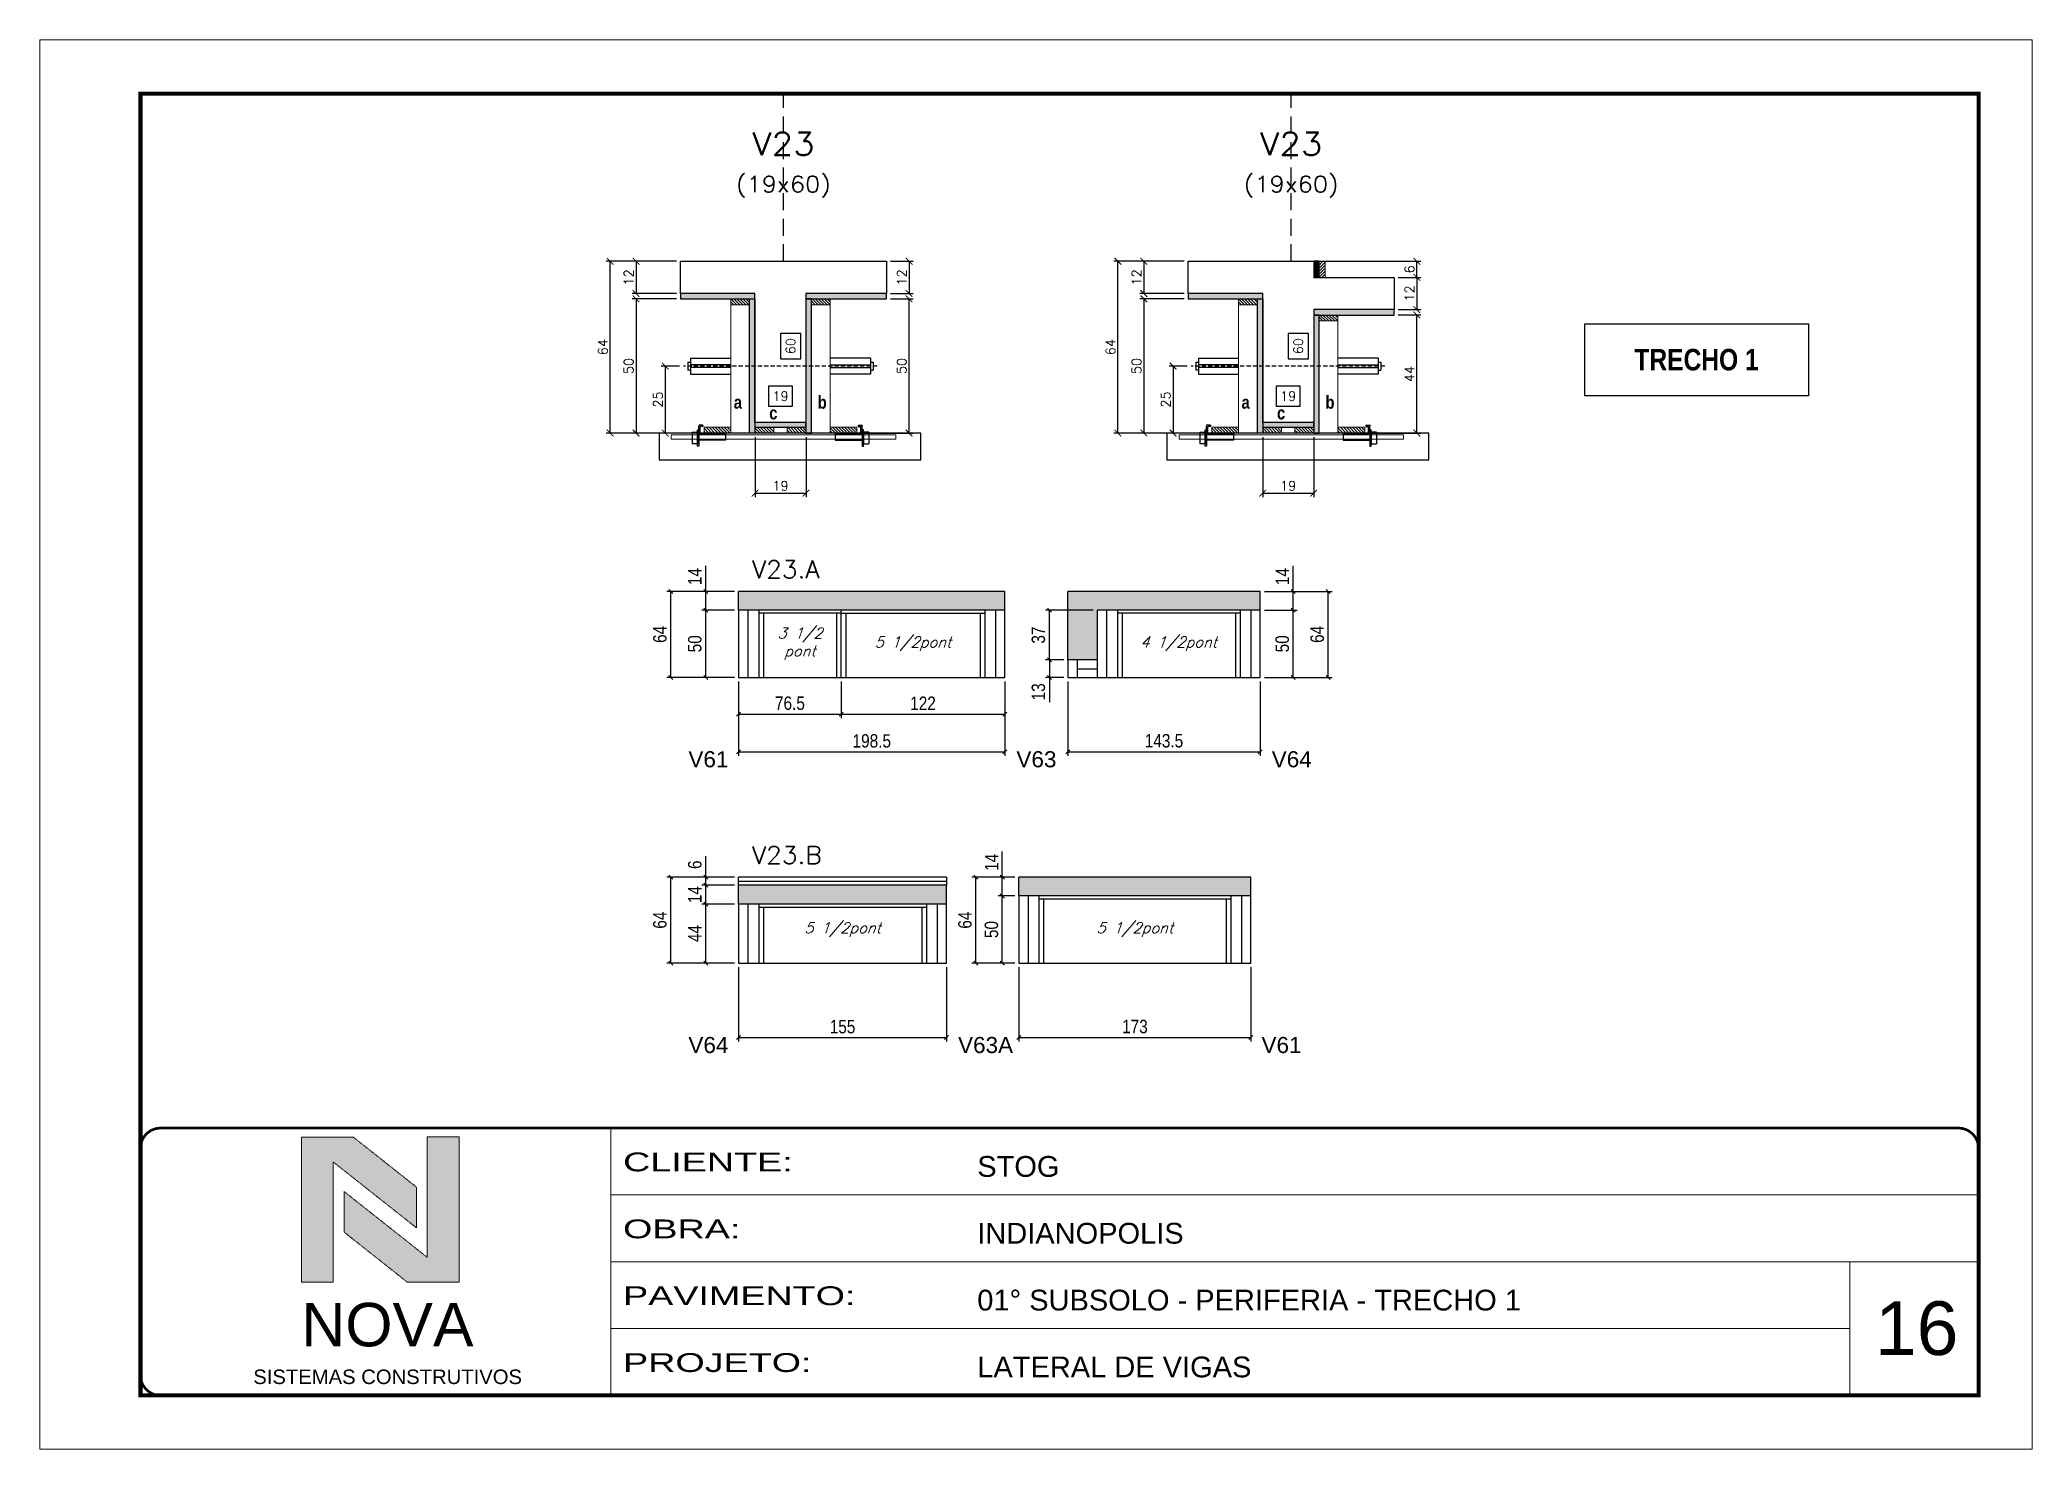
# Model space of a CAD drawing. Extents: x 0 to 6325, y 5574 to 19307.
# Drawn here: x 4755 to 6240, y 13614 to 14664 of the extents above; entities that cross this region are included whole.
import ezdxf
from ezdxf.enums import TextEntityAlignment as Align

# ---------------------------------------------------------------- set-up
doc = ezdxf.new("R2010")
doc.units = 0
for name, pattern in [('CONTINUO', [0]), ('DASHED', [0.75, 0.5, -0.25]), ('HIDDEN', [9.525, 6.35, -3.175])]:
    doc.linetypes.add(name, pattern=pattern)
for name, color, linetype in [('1', 1, 'Continuous'), ('5', 5, 'Continuous'), ('barrote', 251, 'Continuous'), ('COTA', 241, 'Continuous'), ('Cota Seção (2x)', 4, 'Continuous'), ('detalhes', 4, 'Continuous'), ('Hachura', 253, 'Continuous'), ('NOMENCLATURA', 7, 'Continuous'), ('Painéis', 200, 'Continuous'), ('presilha', 1, 'Continuous'), ('SARR_2.2x7', 40, 'Continuous'), ('SARR_3.5x7', 81, 'Continuous'), ('SARR_EDITAR', 141, 'Continuous'), ('TENSOR', 3, 'Continuous'), ('texto', 7, 'Continuous'), ('Texto de Titulo', 7, 'Continuous'), ('Texto Qtd Sarr', 242, 'Continuous')]:
    doc.layers.add(name, color=color, linetype=linetype)
for name, color, linetype, lineweight in [('CARIMBO', 255, 'Continuous', 9), ('CARIMBO-LEGENDA', 75, 'Continuous', 15), ('CONCRETO', 251, 'Continuous', 25), ('Folhas', 255, 'Continuous', 9), ('Madeira', 126, 'Continuous', 18), ('SARRAFO DE PRESSAO', 251, 'DASHED', 9), ('SCO-___-LAJ', 2, 'Continuous', 0), ('Texto Seção', 7, 'Continuous', 15)]:
    doc.layers.add(name, color=color, linetype=linetype, lineweight=lineweight)
doc.styles.add('arial', font='arial.ttf')
doc.styles.add('COTA TECNICA', font='techl___.ttf', dxfattribs={"height": 10})
doc.styles.add('REGUA-120', font='ROMANS.shx', dxfattribs={"height": 15})
doc.styles.add('ROMANC', font='techb___.ttf', dxfattribs={"height": 2.5})
doc.styles.add('Romans', font='romans.shx')
doc.styles.get("Standard").update_dxf_attribs({"font": 'arial.ttf'})
doc.styles.add('TECNICA', font='techb___.ttf', dxfattribs={"height": 10})
doc.styles.add('Tecnologia', font='')
doc.styles.get('Tecnologia').set_extended_font_data('Forgotten Futurist')
doc.dimstyles.new('Cota Seção (2x)', dxfattribs={"dimtxt": 7, "dimasz": 5, "dimexe": 3, "dimexo": 3, "dimgap": 2, "dimtad": 3, "dimdec": 1, "dimlfac": 0.5, "dimzin": 12, "dimdsep": 46, "dimtxsty": 'Romans', "dimblk": 'ARCHTICK', "dimcen": 0, "dimclrd": 4, "dimclre": 4, "dimclrt": 1, "dimadec": 1, "dimazin": 3, "dimtfac": 1, "dimtdec": 1, "dimtmove": 0, "dimatfit": 3, "dimldrblk": 'OBLIQUE', "dimfxl": 1, "dimtolj": 1, "dimtzin": 12, "dimarcsym": 0})
doc.dimstyles.new('Cota Seção interna', dxfattribs={"dimtxt": 7, "dimasz": 6, "dimexe": 0.18, "dimexo": 2, "dimgap": -4, "dimtad": 3, "dimdec": 1, "dimlfac": 0.5, "dimzin": 12, "dimdsep": 46, "dimtxsty": 'Romans', "dimblk": 'ARCHTICK', "dimcen": 0.09, "dimse1": 1, "dimse2": 1, "dimsd1": 1, "dimsd2": 1, "dimclrd": 180, "dimclre": 5, "dimclrt": 1, "dimadec": 0, "dimazin": 3, "dimtfac": 1, "dimtdec": 1, "dimtofl": 0, "dimtmove": 0, "dimatfit": 3, "dimldrblk": 'ARCHTICK', "dimfxl": 1, "dimtolj": 1, "dimtzin": 0, "dimarcsym": 0})
doc.dimstyles.new('PAINEL', dxfattribs={"dimtxt": 10, "dimasz": 3, "dimexe": 3, "dimexo": 3, "dimgap": 3, "dimtad": 1, "dimdec": 1, "dimzin": 12, "dimdsep": 46, "dimtxsty": 'COTA TECNICA', "dimblk1": 'OBLIQUE', "dimblk2": 'OBLIQUE', "dimsah": 1, "dimcen": 0.9, "dimclrd": 4, "dimclre": 4, "dimclrt": 240, "dimadec": 1, "dimazin": 3, "dimtfac": 1, "dimtdec": 1, "dimtmove": 0, "dimatfit": 3, "dimfxl": 1, "dimtolj": 1, "dimtzin": 12, "dimarcsym": 0})
pattern_1 = [(315, (28244.6724, 6141.631), (1.12253202, 1.12253202), [])]
pattern_2 = [(315, (28623.165, 6141.631), (1.12253202, 1.12253202), [])]

msp = doc.modelspace()

# ---------------------------------------------------------------- texts
at = {"layer": '5', "linetype": 'Continuous'}
for s, p in [('V61', (5238.41, 14122.28)), ('V63', (5482.91, 14122.28)), ('V64', (5673.22, 14122.28)), ('V64', (5238.41, 13909.38)), ('V63A', (5439.41, 13909.38)), ('V61', (5665.6, 13909.38))]:
    msp.add_text(s, height=12, rotation=359.99996, dxfattribs=at).set_placement(p)
at = {"layer": 'CARIMBO', "style": 'arial'}
msp.add_text('16', height=40, dxfattribs=at).set_placement((6122.86, 13684.42))
at = {"layer": 'detalhes', "style": 'TECNICA'}
for s, p in [('a', (5272.22, 14389.48)), ('b', (5334.77, 14389.46)), ('a', (5650.72, 14389.48)), ('b', (5713.26, 14389.46)), ('c', (5298.65, 14381.51)), ('c', (5677.15, 14381.51))]:
    msp.add_text(s, height=9.6, dxfattribs=at).set_placement(p)
at = {"layer": 'NOMENCLATURA', "color": 2, "insert": (5989.85, 14425.93), "char_height": 16, "attachment_point": 5, "style": 'ROMANC'}
msp.add_mtext('TRECHO 1', dxfattribs=at)
at = {"layer": 'texto', "color": 2, "char_height": 8, "attachment_point": 5, "style": 'Romans'}
for s, insert in [('{\\Q19;\\C256;3 1/2\\Ppont}', (5321.57, 14214.3)), ('{\\Q19;\\C256;5 1/2pont}', (5405.82, 14214.3)), ('{\\Q19;\\C256;4 1/2pont}', (5603.91, 14214.3)), ('{\\Q19;\\C256;5 1/2pont}', (5353.32, 14001.4)), ('{\\Q19;\\C256;5 1/2pont}', (5571.18, 14001.4))]:
    msp.add_mtext(s, dxfattribs=dict(at, insert=insert))
at = {"layer": 'Texto Seção', "style": 'REGUA-120', "width": 1.05}
for s, p in [('V23.A', (5285.82, 14263.3)), ('V23.B', (5285.82, 14050.4))]:
    msp.add_text(s, height=13, dxfattribs=at).set_placement(p)

# ---------------------------------------------------------------- blocks, each defined once
blk = doc.blocks.new('A$C64660E27')
at = {"layer": 'COTA', "true_color": 0x1a1a1a}
h = blk.add_hatch(color=250, dxfattribs=at)
h.dxf.hatch_style = 1
h.paths.add_polyline_path([(185.4, -11.6), (142.4, -11.6), (142.4, -131.6), (168.8, -131.6), (168.8, -32.2), (237.7, -86.7), (237.7, -53)])
at = {"layer": 'COTA'}
h = blk.add_hatch(color=20, dxfattribs=at)
h.dxf.hatch_style = 1
h.paths.add_polyline_path([(273, -11.4), (246.6, -11.4), (246.6, -111.1), (177.7, -56.6), (177.7, -90.2), (230, -131.6), (273, -131.6)])
for p, q in [((142.4, -131.6), (142.4, -11.6)), ((142.4, -11.6), (185.4, -11.6)), ((185.4, -11.6), (237.7, -53)), ((273, -11.4), (246.6, -11.4)), ((246.6, -111.1), (246.6, -11.4)), ((273, -11.4), (273, -131.6)), ((168.8, -32.2), (237.7, -86.7)), ((168.8, -131.6), (168.8, -32.2)), ((246.6, -111.1), (177.7, -56.6)), ((177.7, -90.2), (177.7, -56.6)), ((237.7, -86.7), (237.7, -53)), ((230, -131.6), (177.7, -90.2)), ((142.4, -131.6), (168.8, -131.6)), ((273, -131.6), (230, -131.6))]:
    blk.add_line(p, q)
at = {"layer": 'CARIMBO-LEGENDA', "color": 7, "linetype": 'Continuous', "ltscale": 100, "style": 'arial'}
blk.add_text('NOVA', height=36, dxfattribs=at).set_placement((142.4, -184.8))
at = {"layer": 'CARIMBO-LEGENDA', "color": 7, "linetype": 'Continuous', "style": 'arial'}
blk.add_text('SISTEMAS CONSTRUTIVOS', height=12, dxfattribs=at).set_placement((102.5, -216))
blk = doc.blocks.new('9999999999')
at = {"color": 30, "linetype": 'CONTINUO'}
for p, q in [((98564.6, 34230.2), (98564.6, 34429.4)), ((98564.6, 34379.6), (99584, 34379.6)), ((98564.6, 34329.8), (99488, 34329.8)), ((99584, 34329.8), (99488, 34329.8)), ((99488, 34329.8), (99488, 34230.2)), ((98564.6, 34280), (99488, 34280))]:
    blk.add_line(p, q, dxfattribs=at)
at = {"color": 30, "linetype": 'CONTINUO', "const_width": 2}
blk.add_lwpolyline([(99584, 34230.2), (99584, 34414.4, 0.414214), (99569, 34429.4), (98229, 34429.4, 0.414214), (98214, 34414.4), (98214, 34245.2, 0.414214), (98229, 34230.2), (99584, 34230.2)], format="xyb", dxfattribs=at)
at = {"layer": 'Folhas'}
blk.add_lwpolyline([(98139, 34190.2), (99624, 34190.2), (99624, 35240.2), (98139, 35240.2)], close=True, dxfattribs=at)
at = {"layer": 'Folhas', "color": 30, "const_width": 3}
blk.add_lwpolyline([(98214, 34230.2), (99584, 34230.2), (99584, 35200.2), (98214, 35200.2)], close=True, dxfattribs=at)
at = {"xscale": 0.9, "yscale": 0.9, "zscale": 0.9}
blk.add_blockref('A$C64660E27', (98205.8, 34433.1), dxfattribs=at)
at = {"color": 7, "linetype": 'Continuous', "ltscale": 5, "style": 'arial'}
for s, height, p in [('STOG', 15.48, (98837.7, 34393.1)), ('INDIANOPOLIS', 15.483, (98837.7, 34343.3)), ('01° SUBSOLO - PERIFERIA - TRECHO 1', 15.483, (98837.7, 34293.5)), ('LATERAL DE VIGAS', 15.483, (98837.7, 34243.7))]:
    blk.add_text(s, height=height, dxfattribs=at).set_placement(p)
at = {"layer": 'Folhas', "color": 7, "style": 'Tecnologia', "width": 1.5}
for s, p in [('CLIENTE:', (98573.7, 34397.2)), ('OBRA:', (98573.7, 34347.3)), ('PAVIMENTO:', (98573.7, 34297.5)), ('PROJETO:', (98573.7, 34247.7))]:
    blk.add_text(s, height=14, dxfattribs=at).set_placement(p)
blk = doc.blocks.new('titulo1')
at = {"layer": 'Defpoints', "color": 252, "linetype": 'HIDDEN', "ltscale": 2}
blk.add_line((0, 0), (0, 125), dxfattribs=at)
at = {"layer": 'Defpoints', "style": 'Romans', "oblique": 15}
blk.add_attdef('FOLHA', text='', height=10, dxfattribs=at).set_placement((0, 15.6), align=Align.MIDDLE_CENTER)
at = {"layer": 'Texto Qtd Sarr', "color": 3, "style": 'Romans', "oblique": 15}
for tag, height, p in [('TITULO', 17, (0, 71.4)), ('SEÇÃO', 12, (0, 41.5))]:
    blk.add_attdef(tag, text='', height=height, dxfattribs=at).set_placement(p, align=Align.MIDDLE_CENTER)
blk = doc.blocks.new('_ArchTick')
at = {"color": 0, "linetype": 'ByBlock', "const_width": 0.15}
blk.add_lwpolyline([(-0.5, -0.5), (0.5, 0.5)], dxfattribs=at)
blk = doc.blocks.new('*D3431')
at = {"layer": 'COTA', "color": 4, "lineweight": -2, "transparency": 16777216}
for p, q in [((5389.1, 14499.3), (5405.9, 14499.3)), ((5402.9, 14499.3), (5402.9, 14475.3)), ((5389.1, 14475.3), (5405.9, 14475.3))]:
    blk.add_line(p, q, dxfattribs=at)
at = {"layer": 'Defpoints', "color": 0, "transparency": 16777216}
for p in [(5386.1, 14499.3), (5386.1, 14475.3), (5402.9, 14475.3)]:
    blk.add_point(p, dxfattribs=at)
at = {"layer": 'COTA', "color": 4, "lineweight": -2, "transparency": 16777216, "xscale": 5, "yscale": 5, "zscale": 5}
for p, rotation in [((5402.9, 14499.3), 90), ((5402.9, 14475.3), 270)]:
    blk.add_blockref('_ArchTick', p, dxfattribs=dict(at, rotation=rotation))
at = {"layer": 'COTA', "color": 1, "transparency": 16777216, "insert": (5397.4, 14487.3), "char_height": 7, "attachment_point": 5, "rotation": 90, "style": 'Romans'}
blk.add_mtext('\\A1;12', dxfattribs=at)
blk = doc.blocks.new('_Oblique')
at = {"layer": '1', "color": 0, "lineweight": -2}
blk.add_line((-0.5, -0.5), (0.5, 0.5), dxfattribs=at)
blk = doc.blocks.new('*D3432')
at = {"layer": 'COTA', "color": 4, "lineweight": -2, "transparency": 16777216}
for p, q in [((5229.5, 14499.3), (5177.1, 14499.3)), ((5180.1, 14371.3), (5180.1, 14499.3)), ((5251.5, 14371.3), (5177.1, 14371.3))]:
    blk.add_line(p, q, dxfattribs=at)
at = {"layer": 'Defpoints', "color": 0, "transparency": 16777216}
for p in [(5180.1, 14499.3), (5232.5, 14499.3), (5254.5, 14371.3)]:
    blk.add_point(p, dxfattribs=at)
at = {"layer": 'COTA', "color": 4, "lineweight": -2, "transparency": 16777216, "xscale": 5, "yscale": 5, "zscale": 5}
for p, rotation in [((5180.1, 14499.3), 90), ((5180.1, 14371.3), 270)]:
    blk.add_blockref('_ArchTick', p, dxfattribs=dict(at, rotation=rotation))
at = {"layer": 'COTA', "color": 1, "transparency": 16777216, "insert": (5174.6, 14435.3), "char_height": 7, "attachment_point": 5, "rotation": 90, "style": 'Romans'}
blk.add_mtext('\\A1;64', dxfattribs=at)
blk = doc.blocks.new('*D3433')
at = {"layer": 'COTA', "color": 4, "lineweight": -2, "transparency": 16777216}
for p, q in [((5389.1, 14471.3), (5405.9, 14471.3)), ((5402.9, 14371.3), (5402.9, 14471.3)), ((5362.7, 14371.3), (5405.9, 14371.3))]:
    blk.add_line(p, q, dxfattribs=at)
at = {"layer": 'Defpoints', "color": 0, "transparency": 16777216}
for p in [(5386.1, 14471.3), (5402.9, 14471.3), (5359.7, 14371.3)]:
    blk.add_point(p, dxfattribs=at)
at = {"layer": 'COTA', "color": 4, "lineweight": -2, "transparency": 16777216, "xscale": 5, "yscale": 5, "zscale": 5}
for p, rotation in [((5402.9, 14471.3), 90), ((5402.9, 14371.3), 270)]:
    blk.add_blockref('_ArchTick', p, dxfattribs=dict(at, rotation=rotation))
at = {"layer": 'COTA', "color": 1, "transparency": 16777216, "insert": (5397.4, 14421.3), "char_height": 7, "attachment_point": 5, "rotation": 90, "style": 'Romans'}
blk.add_mtext('\\A1;50', dxfattribs=at)
blk = doc.blocks.new('*D3434')
at = {"layer": 'Cota Seção (2x)', "color": 180, "lineweight": -2, "transparency": 16777216}
for p, q in [((5322.1, 14445.6), (5307.1, 14445.6)), ((5307.1, 14445.6), (5307.1, 14426.6)), ((5322.1, 14426.6), (5322.1, 14445.6)), ((5307.1, 14426.6), (5322.1, 14426.6))]:
    blk.add_line(p, q, dxfattribs=at)
at = {"layer": 'Defpoints', "color": 0, "transparency": 16777216}
for p in [(5326.1, 14499.3), (5337.1, 14499.3), (5337.1, 14379.3)]:
    blk.add_point(p, dxfattribs=at)
at = {"layer": 'Cota Seção (2x)', "color": 1, "transparency": 16777216, "insert": (5314.6, 14436.1), "char_height": 7, "attachment_point": 5, "rotation": 90, "style": 'Romans'}
blk.add_mtext('\\A1;60', dxfattribs=at)
blk = doc.blocks.new('*D3435')
at = {"layer": 'COTA', "color": 4, "lineweight": -2, "transparency": 16777216}
for p, q in [((5229.5, 14499.3), (5196.4, 14499.3)), ((5199.4, 14499.3), (5199.4, 14475.3)), ((5229.5, 14475.3), (5196.4, 14475.3))]:
    blk.add_line(p, q, dxfattribs=at)
at = {"layer": 'Defpoints', "color": 0, "transparency": 16777216}
for p in [(5232.5, 14499.3), (5199.4, 14475.3), (5232.5, 14475.3)]:
    blk.add_point(p, dxfattribs=at)
at = {"layer": 'COTA', "color": 4, "lineweight": -2, "transparency": 16777216, "xscale": 5, "yscale": 5, "zscale": 5}
for p, rotation in [((5199.4, 14499.3), 90), ((5199.4, 14475.3), 270)]:
    blk.add_blockref('_ArchTick', p, dxfattribs=dict(at, rotation=rotation))
at = {"layer": 'COTA', "color": 1, "transparency": 16777216, "insert": (5193.9, 14487.3), "char_height": 7, "attachment_point": 5, "rotation": 90, "style": 'Romans'}
blk.add_mtext('\\A1;12', dxfattribs=at)
blk = doc.blocks.new('*D3436')
at = {"layer": 'COTA', "color": 4, "lineweight": -2, "transparency": 16777216}
for p, q in [((5229.5, 14471.3), (5196.4, 14471.3)), ((5199.4, 14471.3), (5199.4, 14371.3)), ((5251.5, 14371.3), (5196.4, 14371.3))]:
    blk.add_line(p, q, dxfattribs=at)
at = {"layer": 'Defpoints', "color": 0, "transparency": 16777216}
for p in [(5232.5, 14471.3), (5199.4, 14371.3), (5254.5, 14371.3)]:
    blk.add_point(p, dxfattribs=at)
at = {"layer": 'COTA', "color": 4, "lineweight": -2, "transparency": 16777216, "xscale": 5, "yscale": 5, "zscale": 5}
for p, rotation in [((5199.4, 14471.3), 90), ((5199.4, 14371.3), 270)]:
    blk.add_blockref('_ArchTick', p, dxfattribs=dict(at, rotation=rotation))
at = {"layer": 'COTA', "color": 1, "transparency": 16777216, "insert": (5193.9, 14421.3), "char_height": 7, "attachment_point": 5, "rotation": 90, "style": 'Romans'}
blk.add_mtext('\\A1;50', dxfattribs=at)
blk = doc.blocks.new('PRESILHA METÁLICA 1')
at = {"layer": 'presilha'}
for p, q in [((0, 13), (6, 13)), ((0, 13), (0, 0)), ((6, 0), (0, 0)), ((6, 15.5), (7.5, 15.5)), ((6, -2.5), (6, 15.5)), ((6, 13), (6, 0)), ((7.5, 10.6), (7.5, 19.9)), ((7.5, 15.5), (7.5, -2.5)), ((37.5, 4.1), (7.5, 4.1)), ((12, 21), (8.6, 21)), ((9, 11.6), (9, 18.9)), ((12, 19.5), (9.6, 19.5)), ((37.5, 11), (9.6, 11)), ((12, 21), (12, 19.5)), ((37.5, 11), (37.5, 4.1)), ((7.5, -2.5), (6, -2.5))]:
    blk.add_line(p, q, dxfattribs=at)
for centre, radius, start, end in [((8.6, 19.9), 1.14, 90, 180), ((9.6, 18.9), 0.57, 90, 180), ((9.6, 11.6), 0.57, 180, 270)]:
    blk.add_arc(centre, radius, start, end, dxfattribs=at)
blk = doc.blocks.new('*D3437')
at = {"layer": 'COTA', "color": 4, "lineweight": -2, "transparency": 16777216}
for p, q in [((5288.1, 14368.3), (5288.1, 14323.5)), ((5326.1, 14368.3), (5326.1, 14323.5)), ((5288.1, 14326.5), (5326.1, 14326.5))]:
    blk.add_line(p, q, dxfattribs=at)
at = {"layer": 'Defpoints', "color": 0, "transparency": 16777216}
for p in [(5288.1, 14371.3), (5326.1, 14371.3), (5326.1, 14326.5)]:
    blk.add_point(p, dxfattribs=at)
at = {"layer": 'COTA', "color": 4, "lineweight": -2, "transparency": 16777216, "xscale": 5, "yscale": 5, "zscale": 5, "rotation": 180}
blk.add_blockref('_ArchTick', (5288.1, 14326.5), dxfattribs=at)
at = {"layer": 'COTA', "color": 4, "lineweight": -2, "transparency": 16777216, "xscale": 5, "yscale": 5, "zscale": 5}
blk.add_blockref('_ArchTick', (5326.1, 14326.5), dxfattribs=at)
at = {"layer": 'COTA', "color": 1, "transparency": 16777216, "insert": (5307.1, 14332), "char_height": 7, "attachment_point": 5, "style": 'Romans'}
blk.add_mtext('\\A1;19', dxfattribs=at)
blk = doc.blocks.new('*D3438')
at = {"layer": 'Cota Seção (2x)', "color": 180, "lineweight": -2, "transparency": 16777216}
for p, q in [((5316.1, 14406.3), (5298.1, 14406.3)), ((5298.1, 14406.3), (5298.1, 14391.3)), ((5316.1, 14391.3), (5316.1, 14406.3)), ((5298.1, 14391.3), (5316.1, 14391.3))]:
    blk.add_line(p, q, dxfattribs=at)
at = {"layer": 'Defpoints', "color": 0, "transparency": 16777216}
for p in [(5326.1, 14387.3), (5288.1, 14371.3), (5326.1, 14371.3)]:
    blk.add_point(p, dxfattribs=at)
at = {"layer": 'Cota Seção (2x)', "color": 1, "transparency": 16777216, "insert": (5307.1, 14398.8), "char_height": 7, "attachment_point": 5, "style": 'Romans'}
blk.add_mtext('\\A1;19', dxfattribs=at)
blk = doc.blocks.new('*D3426')
at = {"layer": 'COTA', "color": 4, "lineweight": -2, "transparency": 16777216}
for p, q in [((5767.5, 14487.3), (5784.4, 14487.3)), ((5781.4, 14487.3), (5781.4, 14463.3)), ((5767.5, 14463.3), (5784.4, 14463.3))]:
    blk.add_line(p, q, dxfattribs=at)
at = {"layer": 'Defpoints', "color": 0, "transparency": 16777216}
for p in [(5764.5, 14487.3), (5764.5, 14463.3), (5781.4, 14463.3)]:
    blk.add_point(p, dxfattribs=at)
at = {"layer": 'COTA', "color": 4, "lineweight": -2, "transparency": 16777216, "xscale": 5, "yscale": 5, "zscale": 5}
for p, rotation in [((5781.4, 14487.3), 90), ((5781.4, 14463.3), 270)]:
    blk.add_blockref('_ArchTick', p, dxfattribs=dict(at, rotation=rotation))
at = {"layer": 'COTA', "color": 1, "transparency": 16777216, "insert": (5775.9, 14475.3), "char_height": 7, "attachment_point": 5, "rotation": 90, "style": 'Romans'}
blk.add_mtext('\\A1;12', dxfattribs=at)
blk = doc.blocks.new('*D3419')
at = {"layer": 'COTA', "color": 4, "lineweight": -2, "transparency": 16777216}
for p, q in [((5607.9, 14499.3), (5555.6, 14499.3)), ((5558.6, 14371.3), (5558.6, 14499.3)), ((5629.9, 14371.3), (5555.6, 14371.3))]:
    blk.add_line(p, q, dxfattribs=at)
at = {"layer": 'Defpoints', "color": 0, "transparency": 16777216}
for p in [(5558.6, 14499.3), (5610.9, 14499.3), (5632.9, 14371.3)]:
    blk.add_point(p, dxfattribs=at)
at = {"layer": 'COTA', "color": 4, "lineweight": -2, "transparency": 16777216, "xscale": 5, "yscale": 5, "zscale": 5}
for p, rotation in [((5558.6, 14499.3), 90), ((5558.6, 14371.3), 270)]:
    blk.add_blockref('_ArchTick', p, dxfattribs=dict(at, rotation=rotation))
at = {"layer": 'COTA', "color": 1, "transparency": 16777216, "insert": (5553.1, 14435.3), "char_height": 7, "attachment_point": 5, "rotation": 90, "style": 'Romans'}
blk.add_mtext('\\A1;64', dxfattribs=at)
blk = doc.blocks.new('*D3420')
at = {"layer": 'COTA', "color": 4, "lineweight": -2, "transparency": 16777216}
for p, q in [((5767.5, 14459.3), (5784.4, 14459.3)), ((5781.4, 14371.3), (5781.4, 14459.3)), ((5741.1, 14371.3), (5784.4, 14371.3))]:
    blk.add_line(p, q, dxfattribs=at)
at = {"layer": 'Defpoints', "color": 0, "transparency": 16777216}
for p in [(5764.5, 14459.3), (5781.4, 14459.3), (5738.1, 14371.3)]:
    blk.add_point(p, dxfattribs=at)
at = {"layer": 'COTA', "color": 4, "lineweight": -2, "transparency": 16777216, "xscale": 5, "yscale": 5, "zscale": 5}
for p, rotation in [((5781.4, 14459.3), 90), ((5781.4, 14371.3), 270)]:
    blk.add_blockref('_ArchTick', p, dxfattribs=dict(at, rotation=rotation))
at = {"layer": 'COTA', "color": 1, "transparency": 16777216, "insert": (5775.9, 14415.3), "char_height": 7, "attachment_point": 5, "rotation": 90, "style": 'Romans'}
blk.add_mtext('\\A1;44', dxfattribs=at)
blk = doc.blocks.new('*D3421')
at = {"layer": 'Cota Seção (2x)', "color": 180, "lineweight": -2, "transparency": 16777216}
for p, q in [((5700.5, 14445.6), (5685.5, 14445.6)), ((5685.5, 14445.6), (5685.5, 14426.6)), ((5700.5, 14426.6), (5700.5, 14445.6)), ((5685.5, 14426.6), (5700.5, 14426.6))]:
    blk.add_line(p, q, dxfattribs=at)
at = {"layer": 'Defpoints', "color": 0, "transparency": 16777216}
for p in [(5704.5, 14499.3), (5715.5, 14499.3), (5715.5, 14379.3)]:
    blk.add_point(p, dxfattribs=at)
at = {"layer": 'Cota Seção (2x)', "color": 1, "transparency": 16777216, "insert": (5693, 14436.1), "char_height": 7, "attachment_point": 5, "rotation": 90, "style": 'Romans'}
blk.add_mtext('\\A1;60', dxfattribs=at)
blk = doc.blocks.new('*D3422')
at = {"layer": 'COTA', "color": 4, "lineweight": -2, "transparency": 16777216}
for p, q in [((5607.9, 14499.3), (5574.9, 14499.3)), ((5577.9, 14499.3), (5577.9, 14475.3)), ((5607.9, 14475.3), (5574.9, 14475.3))]:
    blk.add_line(p, q, dxfattribs=at)
at = {"layer": 'Defpoints', "color": 0, "transparency": 16777216}
for p in [(5610.9, 14499.3), (5577.9, 14475.3), (5610.9, 14475.3)]:
    blk.add_point(p, dxfattribs=at)
at = {"layer": 'COTA', "color": 4, "lineweight": -2, "transparency": 16777216, "xscale": 5, "yscale": 5, "zscale": 5}
for p, rotation in [((5577.9, 14499.3), 90), ((5577.9, 14475.3), 270)]:
    blk.add_blockref('_ArchTick', p, dxfattribs=dict(at, rotation=rotation))
at = {"layer": 'COTA', "color": 1, "transparency": 16777216, "insert": (5572.4, 14487.3), "char_height": 7, "attachment_point": 5, "rotation": 90, "style": 'Romans'}
blk.add_mtext('\\A1;12', dxfattribs=at)
blk = doc.blocks.new('*D3423')
at = {"layer": 'COTA', "color": 4, "lineweight": -2, "transparency": 16777216}
for p, q in [((5607.9, 14471.3), (5574.9, 14471.3)), ((5577.9, 14471.3), (5577.9, 14371.3)), ((5629.9, 14371.3), (5574.9, 14371.3))]:
    blk.add_line(p, q, dxfattribs=at)
at = {"layer": 'Defpoints', "color": 0, "transparency": 16777216}
for p in [(5610.9, 14471.3), (5577.9, 14371.3), (5632.9, 14371.3)]:
    blk.add_point(p, dxfattribs=at)
at = {"layer": 'COTA', "color": 4, "lineweight": -2, "transparency": 16777216, "xscale": 5, "yscale": 5, "zscale": 5}
for p, rotation in [((5577.9, 14471.3), 90), ((5577.9, 14371.3), 270)]:
    blk.add_blockref('_ArchTick', p, dxfattribs=dict(at, rotation=rotation))
at = {"layer": 'COTA', "color": 1, "transparency": 16777216, "insert": (5572.4, 14421.3), "char_height": 7, "attachment_point": 5, "rotation": 90, "style": 'Romans'}
blk.add_mtext('\\A1;50', dxfattribs=at)
blk = doc.blocks.new('*D3424')
at = {"layer": 'COTA', "color": 4, "lineweight": -2, "transparency": 16777216}
for p, q in [((5666.5, 14368.3), (5666.5, 14323.5)), ((5704.5, 14368.3), (5704.5, 14323.5)), ((5666.5, 14326.5), (5704.5, 14326.5))]:
    blk.add_line(p, q, dxfattribs=at)
at = {"layer": 'Defpoints', "color": 0, "transparency": 16777216}
for p in [(5666.5, 14371.3), (5704.5, 14371.3), (5704.5, 14326.5)]:
    blk.add_point(p, dxfattribs=at)
at = {"layer": 'COTA', "color": 4, "lineweight": -2, "transparency": 16777216, "xscale": 5, "yscale": 5, "zscale": 5, "rotation": 180}
blk.add_blockref('_ArchTick', (5666.5, 14326.5), dxfattribs=at)
at = {"layer": 'COTA', "color": 4, "lineweight": -2, "transparency": 16777216, "xscale": 5, "yscale": 5, "zscale": 5}
blk.add_blockref('_ArchTick', (5704.5, 14326.5), dxfattribs=at)
at = {"layer": 'COTA', "color": 1, "transparency": 16777216, "insert": (5685.5, 14332), "char_height": 7, "attachment_point": 5, "style": 'Romans'}
blk.add_mtext('\\A1;19', dxfattribs=at)
blk = doc.blocks.new('*D3425')
at = {"layer": 'Cota Seção (2x)', "color": 180, "lineweight": -2, "transparency": 16777216}
for p, q in [((5694.5, 14406.3), (5676.5, 14406.3)), ((5676.5, 14406.3), (5676.5, 14391.3)), ((5694.5, 14391.3), (5694.5, 14406.3)), ((5676.5, 14391.3), (5694.5, 14391.3))]:
    blk.add_line(p, q, dxfattribs=at)
at = {"layer": 'Defpoints', "color": 0, "transparency": 16777216}
for p in [(5704.5, 14387.3), (5666.5, 14371.3), (5704.5, 14371.3)]:
    blk.add_point(p, dxfattribs=at)
at = {"layer": 'Cota Seção (2x)', "color": 1, "transparency": 16777216, "insert": (5685.5, 14398.8), "char_height": 7, "attachment_point": 5, "style": 'Romans'}
blk.add_mtext('\\A1;19', dxfattribs=at)
blk = doc.blocks.new('*D3441')
at = {"layer": 'COTA', "color": 4, "lineweight": -2, "transparency": 16777216}
for p, q in [((5707.5, 14499.3), (5784.4, 14499.3)), ((5781.4, 14487.3), (5781.4, 14499.3)), ((5767.5, 14487.3), (5784.4, 14487.3))]:
    blk.add_line(p, q, dxfattribs=at)
at = {"layer": 'Defpoints', "color": 0, "transparency": 16777216}
for p in [(5704.5, 14499.3), (5781.4, 14499.3), (5764.5, 14487.3)]:
    blk.add_point(p, dxfattribs=at)
at = {"layer": 'COTA', "color": 4, "lineweight": -2, "transparency": 16777216, "xscale": 5, "yscale": 5, "zscale": 5}
for p, rotation in [((5781.4, 14499.3), 90), ((5781.4, 14487.3), 270)]:
    blk.add_blockref('_ArchTick', p, dxfattribs=dict(at, rotation=rotation))
at = {"layer": 'COTA', "color": 1, "transparency": 16777216, "insert": (5775.9, 14493.3), "char_height": 7, "attachment_point": 5, "rotation": 90, "style": 'Romans'}
blk.add_mtext('\\A1;6', dxfattribs=at)
blk = doc.blocks.new('*D3442')
at = {"layer": 'COTA', "color": 4, "lineweight": -2, "transparency": 16777216}
for p, q in [((5275.8, 14186.3), (5275.8, 14130.8)), ((5474.3, 14186.3), (5474.3, 14130.8)), ((5275.8, 14133.8), (5474.3, 14133.8))]:
    blk.add_line(p, q, dxfattribs=at)
at = {"layer": 'Defpoints', "color": 0, "transparency": 16777216}
for p in [(5275.8, 14189.3), (5474.3, 14189.3), (5474.3, 14133.8)]:
    blk.add_point(p, dxfattribs=at)
at = {"layer": 'COTA', "color": 4, "lineweight": -2, "transparency": 16777216, "xscale": 3, "yscale": 3, "zscale": 3, "rotation": 180}
blk.add_blockref('_Oblique', (5275.8, 14133.8), dxfattribs=at)
at = {"layer": 'COTA', "color": 4, "lineweight": -2, "transparency": 16777216, "xscale": 3, "yscale": 3, "zscale": 3}
blk.add_blockref('_Oblique', (5474.3, 14133.8), dxfattribs=at)
at = {"layer": 'COTA', "color": 240, "transparency": 16777216, "insert": (5375.1, 14141.9), "char_height": 10, "attachment_point": 5, "style": 'COTA TECNICA'}
blk.add_mtext('\\A1;198.5', dxfattribs=at)
blk = doc.blocks.new('*D3443')
at = {"layer": 'COTA', "color": 4, "lineweight": -2, "transparency": 16777216}
for p, q in [((5272.8, 14239.3), (5248.3, 14239.3)), ((5251.3, 14189.3), (5251.3, 14239.3)), ((5272.8, 14189.3), (5248.3, 14189.3))]:
    blk.add_line(p, q, dxfattribs=at)
at = {"layer": 'Defpoints', "color": 0, "transparency": 16777216}
for p in [(5251.3, 14239.3), (5275.8, 14239.3), (5275.8, 14189.3)]:
    blk.add_point(p, dxfattribs=at)
at = {"layer": 'COTA', "color": 4, "lineweight": -2, "transparency": 16777216, "xscale": 3, "yscale": 3, "zscale": 3}
for p, rotation in [((5251.3, 14239.3), 90), ((5251.3, 14189.3), 270)]:
    blk.add_blockref('_Oblique', p, dxfattribs=dict(at, rotation=rotation))
at = {"layer": 'COTA', "color": 240, "transparency": 16777216, "insert": (5243.2, 14214.3), "char_height": 10, "attachment_point": 5, "rotation": 90, "style": 'COTA TECNICA'}
blk.add_mtext('\\A1;50', dxfattribs=at)
blk = doc.blocks.new('*D4472')
at = {"layer": 'COTA', "color": 4, "lineweight": -2, "transparency": 16777216}
for p, q in [((5251.3, 14253.3), (5251.3, 14272.4)), ((5272.8, 14253.3), (5248.3, 14253.3)), ((5251.3, 14239.3), (5251.3, 14253.3)), ((5272.8, 14239.3), (5248.3, 14239.3))]:
    blk.add_line(p, q, dxfattribs=at)
at = {"layer": 'Defpoints', "color": 0, "transparency": 16777216}
for p in [(5251.3, 14253.3), (5275.8, 14253.3), (5275.8, 14239.3)]:
    blk.add_point(p, dxfattribs=at)
at = {"layer": 'COTA', "color": 4, "lineweight": -2, "transparency": 16777216, "xscale": 3, "yscale": 3, "zscale": 3}
for p, rotation in [((5251.3, 14253.3), 90), ((5251.3, 14239.3), 270)]:
    blk.add_blockref('_Oblique', p, dxfattribs=dict(at, rotation=rotation))
at = {"layer": 'COTA', "color": 240, "transparency": 16777216, "insert": (5243.2, 14264.4), "char_height": 10, "attachment_point": 5, "rotation": 90, "style": 'COTA TECNICA'}
blk.add_mtext('\\A1;14', dxfattribs=at)
blk = doc.blocks.new('*D3444')
at = {"layer": 'COTA', "color": 4, "lineweight": -2, "transparency": 16777216}
for p, q in [((5272.8, 14253.3), (5222.3, 14253.3)), ((5225.3, 14189.3), (5225.3, 14253.3)), ((5272.8, 14189.3), (5222.3, 14189.3))]:
    blk.add_line(p, q, dxfattribs=at)
at = {"layer": 'Defpoints', "color": 0, "transparency": 16777216}
for p in [(5225.3, 14253.3), (5275.8, 14253.3), (5275.8, 14189.3)]:
    blk.add_point(p, dxfattribs=at)
at = {"layer": 'COTA', "color": 4, "lineweight": -2, "transparency": 16777216, "xscale": 3, "yscale": 3, "zscale": 3}
for p, rotation in [((5225.3, 14253.3), 90), ((5225.3, 14189.3), 270)]:
    blk.add_blockref('_Oblique', p, dxfattribs=dict(at, rotation=rotation))
at = {"layer": 'COTA', "color": 240, "transparency": 16777216, "insert": (5217.2, 14221.3), "char_height": 10, "attachment_point": 5, "rotation": 90, "style": 'COTA TECNICA'}
blk.add_mtext('\\A1;64', dxfattribs=at)
blk = doc.blocks.new('*D3445')
at = {"layer": 'COTA', "color": 4, "lineweight": -2, "transparency": 16777216}
for p, q in [((5275.8, 14186.3), (5275.8, 14158.9)), ((5352.3, 14186.3), (5352.3, 14158.9)), ((5275.8, 14161.9), (5352.3, 14161.9))]:
    blk.add_line(p, q, dxfattribs=at)
at = {"layer": 'Defpoints', "color": 0, "transparency": 16777216}
for p in [(5275.8, 14189.3), (5352.3, 14189.3), (5352.3, 14161.9)]:
    blk.add_point(p, dxfattribs=at)
at = {"layer": 'COTA', "color": 4, "lineweight": -2, "transparency": 16777216, "xscale": 3, "yscale": 3, "zscale": 3, "rotation": 180}
blk.add_blockref('_Oblique', (5275.8, 14161.9), dxfattribs=at)
at = {"layer": 'COTA', "color": 4, "lineweight": -2, "transparency": 16777216, "xscale": 3, "yscale": 3, "zscale": 3}
blk.add_blockref('_Oblique', (5352.3, 14161.9), dxfattribs=at)
at = {"layer": 'COTA', "color": 240, "transparency": 16777216, "insert": (5314.1, 14170), "char_height": 10, "attachment_point": 5, "style": 'COTA TECNICA'}
blk.add_mtext('\\A1;76.5', dxfattribs=at)
blk = doc.blocks.new('*D4473')
at = {"layer": 'COTA', "color": 4, "lineweight": -2, "transparency": 16777216}
for p, q in [((5352.3, 14186.3), (5352.3, 14158.9)), ((5474.3, 14186.3), (5474.3, 14158.9)), ((5352.3, 14161.9), (5474.3, 14161.9))]:
    blk.add_line(p, q, dxfattribs=at)
at = {"layer": 'Defpoints', "color": 0, "transparency": 16777216}
for p in [(5352.3, 14189.3), (5474.3, 14189.3), (5474.3, 14161.9)]:
    blk.add_point(p, dxfattribs=at)
at = {"layer": 'COTA', "color": 4, "lineweight": -2, "transparency": 16777216, "xscale": 3, "yscale": 3, "zscale": 3, "rotation": 180}
blk.add_blockref('_Oblique', (5352.3, 14161.9), dxfattribs=at)
at = {"layer": 'COTA', "color": 4, "lineweight": -2, "transparency": 16777216, "xscale": 3, "yscale": 3, "zscale": 3}
blk.add_blockref('_Oblique', (5474.3, 14161.9), dxfattribs=at)
at = {"layer": 'COTA', "color": 240, "transparency": 16777216, "insert": (5413.3, 14170), "char_height": 10, "attachment_point": 5, "style": 'COTA TECNICA'}
blk.add_mtext('\\A1;122', dxfattribs=at)
blk = doc.blocks.new('*D3446')
at = {"layer": 'COTA', "color": 4, "lineweight": -2, "transparency": 16777216}
for p, q in [((5521.2, 14186.3), (5521.2, 14130.8)), ((5664.7, 14186.3), (5664.7, 14130.8)), ((5521.2, 14133.8), (5664.7, 14133.8))]:
    blk.add_line(p, q, dxfattribs=at)
at = {"layer": 'Defpoints', "color": 0, "transparency": 16777216}
for p in [(5521.2, 14189.3), (5664.7, 14189.3), (5664.7, 14133.8)]:
    blk.add_point(p, dxfattribs=at)
at = {"layer": 'COTA', "color": 4, "lineweight": -2, "transparency": 16777216, "xscale": 3, "yscale": 3, "zscale": 3, "rotation": 180}
blk.add_blockref('_Oblique', (5521.2, 14133.8), dxfattribs=at)
at = {"layer": 'COTA', "color": 4, "lineweight": -2, "transparency": 16777216, "xscale": 3, "yscale": 3, "zscale": 3}
blk.add_blockref('_Oblique', (5664.7, 14133.8), dxfattribs=at)
at = {"layer": 'COTA', "color": 240, "transparency": 16777216, "insert": (5592.9, 14142), "char_height": 10, "attachment_point": 5, "style": 'COTA TECNICA'}
blk.add_mtext('\\A1;143.5', dxfattribs=at)
blk = doc.blocks.new('*D3447')
at = {"layer": 'COTA', "color": 4, "lineweight": -2, "transparency": 16777216}
for p, q in [((5667.7, 14239.3), (5692.2, 14239.3)), ((5689.2, 14189.3), (5689.2, 14239.3)), ((5667.7, 14189.3), (5692.2, 14189.3))]:
    blk.add_line(p, q, dxfattribs=at)
at = {"layer": 'Defpoints', "color": 0, "transparency": 16777216}
for p in [(5664.7, 14239.3), (5689.2, 14239.3), (5664.7, 14189.3)]:
    blk.add_point(p, dxfattribs=at)
at = {"layer": 'COTA', "color": 4, "lineweight": -2, "transparency": 16777216, "xscale": 3, "yscale": 3, "zscale": 3}
for p, rotation in [((5689.2, 14239.3), 90), ((5689.2, 14189.3), 270)]:
    blk.add_blockref('_Oblique', p, dxfattribs=dict(at, rotation=rotation))
at = {"layer": 'COTA', "color": 240, "transparency": 16777216, "insert": (5681.1, 14214.3), "char_height": 10, "attachment_point": 5, "rotation": 90, "style": 'COTA TECNICA'}
blk.add_mtext('\\A1;50', dxfattribs=at)
blk = doc.blocks.new('*D3448')
at = {"layer": 'COTA', "color": 4, "lineweight": -2, "transparency": 16777216}
for p, q in [((5689.2, 14253.3), (5689.2, 14272.4)), ((5667.7, 14253.3), (5692.2, 14253.3)), ((5689.2, 14239.3), (5689.2, 14253.3)), ((5667.7, 14239.3), (5692.2, 14239.3))]:
    blk.add_line(p, q, dxfattribs=at)
at = {"layer": 'Defpoints', "color": 0, "transparency": 16777216}
for p in [(5664.7, 14253.3), (5689.2, 14253.3), (5664.7, 14239.3)]:
    blk.add_point(p, dxfattribs=at)
at = {"layer": 'COTA', "color": 4, "lineweight": -2, "transparency": 16777216, "xscale": 3, "yscale": 3, "zscale": 3}
for p, rotation in [((5689.2, 14253.3), 90), ((5689.2, 14239.3), 270)]:
    blk.add_blockref('_Oblique', p, dxfattribs=dict(at, rotation=rotation))
at = {"layer": 'COTA', "color": 240, "transparency": 16777216, "insert": (5681.1, 14264.4), "char_height": 10, "attachment_point": 5, "rotation": 90, "style": 'COTA TECNICA'}
blk.add_mtext('\\A1;14', dxfattribs=at)
blk = doc.blocks.new('*D3449')
at = {"layer": 'COTA', "color": 4, "lineweight": -2, "transparency": 16777216}
for p, q in [((5667.7, 14253.3), (5718.2, 14253.3)), ((5715.2, 14189.3), (5715.2, 14253.3)), ((5667.7, 14189.3), (5718.2, 14189.3))]:
    blk.add_line(p, q, dxfattribs=at)
at = {"layer": 'Defpoints', "color": 0, "transparency": 16777216}
for p in [(5664.7, 14253.3), (5715.2, 14253.3), (5664.7, 14189.3)]:
    blk.add_point(p, dxfattribs=at)
at = {"layer": 'COTA', "color": 4, "lineweight": -2, "transparency": 16777216, "xscale": 3, "yscale": 3, "zscale": 3}
for p, rotation in [((5715.2, 14253.3), 90), ((5715.2, 14189.3), 270)]:
    blk.add_blockref('_Oblique', p, dxfattribs=dict(at, rotation=rotation))
at = {"layer": 'COTA', "color": 240, "transparency": 16777216, "insert": (5707.1, 14221.3), "char_height": 10, "attachment_point": 5, "rotation": 90, "style": 'COTA TECNICA'}
blk.add_mtext('\\A1;64', dxfattribs=at)
blk = doc.blocks.new('*D4467')
at = {"layer": 'COTA', "color": 4, "lineweight": -2, "transparency": 16777216}
for p, q in [((5518.2, 14202.3), (5504.5, 14202.3)), ((5507.5, 14202.3), (5507.5, 14189.3)), ((5518.2, 14189.3), (5504.5, 14189.3)), ((5507.5, 14189.3), (5507.5, 14170.8))]:
    blk.add_line(p, q, dxfattribs=at)
at = {"layer": 'Defpoints', "color": 0, "transparency": 16777216}
for p in [(5521.2, 14202.3), (5507.5, 14189.3), (5521.2, 14189.3)]:
    blk.add_point(p, dxfattribs=at)
at = {"layer": 'COTA', "color": 4, "lineweight": -2, "transparency": 16777216, "xscale": 3, "yscale": 3, "zscale": 3}
for p, rotation in [((5507.5, 14202.3), 90), ((5507.5, 14189.3), 270)]:
    blk.add_blockref('_Oblique', p, dxfattribs=dict(at, rotation=rotation))
at = {"layer": 'COTA', "color": 240, "transparency": 16777216, "insert": (5499.3, 14178.5), "char_height": 10, "attachment_point": 5, "rotation": 90, "style": 'COTA TECNICA'}
blk.add_mtext('\\A1;13', dxfattribs=at)
blk = doc.blocks.new('*D4468')
at = {"layer": 'COTA', "color": 4, "lineweight": -2, "transparency": 16777216}
for p, q in [((5540.2, 14239.3), (5504.5, 14239.3)), ((5507.5, 14202.3), (5507.5, 14239.3)), ((5518.2, 14202.3), (5504.5, 14202.3))]:
    blk.add_line(p, q, dxfattribs=at)
at = {"layer": 'Defpoints', "color": 0, "transparency": 16777216}
for p in [(5507.5, 14239.3), (5543.2, 14239.3), (5521.2, 14202.3)]:
    blk.add_point(p, dxfattribs=at)
at = {"layer": 'COTA', "color": 4, "lineweight": -2, "transparency": 16777216, "xscale": 3, "yscale": 3, "zscale": 3}
for p, rotation in [((5507.5, 14239.3), 90), ((5507.5, 14202.3), 270)]:
    blk.add_blockref('_Oblique', p, dxfattribs=dict(at, rotation=rotation))
at = {"layer": 'COTA', "color": 240, "transparency": 16777216, "insert": (5499.3, 14220.8), "char_height": 10, "attachment_point": 5, "rotation": 90, "style": 'COTA TECNICA'}
blk.add_mtext('\\A1;37', dxfattribs=at)
blk = doc.blocks.new('*D3427')
at = {"layer": 'COTA', "color": 4, "lineweight": -2, "transparency": 16777216}
for p, q in [((5275.8, 13973.4), (5275.8, 13917.9)), ((5430.8, 13973.4), (5430.8, 13917.9)), ((5275.8, 13920.9), (5430.8, 13920.9))]:
    blk.add_line(p, q, dxfattribs=at)
at = {"layer": 'Defpoints', "color": 0, "transparency": 16777216}
for p in [(5275.8, 13976.4), (5430.8, 13976.4), (5430.8, 13920.9)]:
    blk.add_point(p, dxfattribs=at)
at = {"layer": 'COTA', "color": 4, "lineweight": -2, "transparency": 16777216, "xscale": 3, "yscale": 3, "zscale": 3, "rotation": 180}
blk.add_blockref('_Oblique', (5275.8, 13920.9), dxfattribs=at)
at = {"layer": 'COTA', "color": 4, "lineweight": -2, "transparency": 16777216, "xscale": 3, "yscale": 3, "zscale": 3}
blk.add_blockref('_Oblique', (5430.8, 13920.9), dxfattribs=at)
at = {"layer": 'COTA', "color": 240, "transparency": 16777216, "insert": (5353.3, 13929), "char_height": 10, "attachment_point": 5, "style": 'COTA TECNICA'}
blk.add_mtext('\\A1;155', dxfattribs=at)
blk = doc.blocks.new('*D3428')
at = {"layer": 'COTA', "color": 4, "lineweight": -2, "transparency": 16777216}
for p, q in [((5272.8, 14020.4), (5248.3, 14020.4)), ((5251.3, 13976.4), (5251.3, 14020.4)), ((5272.8, 13976.4), (5248.3, 13976.4))]:
    blk.add_line(p, q, dxfattribs=at)
at = {"layer": 'Defpoints', "color": 0, "transparency": 16777216}
for p in [(5251.3, 14020.4), (5275.8, 14020.4), (5275.8, 13976.4)]:
    blk.add_point(p, dxfattribs=at)
at = {"layer": 'COTA', "color": 4, "lineweight": -2, "transparency": 16777216, "xscale": 3, "yscale": 3, "zscale": 3}
for p, rotation in [((5251.3, 14020.4), 90), ((5251.3, 13976.4), 270)]:
    blk.add_blockref('_Oblique', p, dxfattribs=dict(at, rotation=rotation))
at = {"layer": 'COTA', "color": 240, "transparency": 16777216, "insert": (5243.2, 13998.4), "char_height": 10, "attachment_point": 5, "rotation": 90, "style": 'COTA TECNICA'}
blk.add_mtext('\\A1;44', dxfattribs=at)
blk = doc.blocks.new('*D4465')
at = {"layer": 'COTA', "color": 4, "lineweight": -2, "transparency": 16777216}
for p, q in [((5272.8, 14034.4), (5248.3, 14034.4)), ((5251.3, 14020.4), (5251.3, 14034.4)), ((5272.8, 14020.4), (5248.3, 14020.4))]:
    blk.add_line(p, q, dxfattribs=at)
at = {"layer": 'Defpoints', "color": 0, "transparency": 16777216}
for p in [(5251.3, 14034.4), (5275.8, 14034.4), (5275.8, 14020.4)]:
    blk.add_point(p, dxfattribs=at)
at = {"layer": 'COTA', "color": 4, "lineweight": -2, "transparency": 16777216, "xscale": 3, "yscale": 3, "zscale": 3}
for p, rotation in [((5251.3, 14034.4), 90), ((5251.3, 14020.4), 270)]:
    blk.add_blockref('_Oblique', p, dxfattribs=dict(at, rotation=rotation))
at = {"layer": 'COTA', "color": 240, "transparency": 16777216, "insert": (5243.2, 14027.4), "char_height": 10, "attachment_point": 5, "rotation": 90, "style": 'COTA TECNICA'}
blk.add_mtext('\\A1;14', dxfattribs=at)
blk = doc.blocks.new('*D3429')
at = {"layer": 'COTA', "color": 4, "lineweight": -2, "transparency": 16777216}
for p, q in [((5272.8, 14040.4), (5222.3, 14040.4)), ((5225.3, 13976.4), (5225.3, 14040.4)), ((5272.8, 13976.4), (5222.3, 13976.4))]:
    blk.add_line(p, q, dxfattribs=at)
at = {"layer": 'Defpoints', "color": 0, "transparency": 16777216}
for p in [(5225.3, 14040.4), (5275.8, 14040.4), (5275.8, 13976.4)]:
    blk.add_point(p, dxfattribs=at)
at = {"layer": 'COTA', "color": 4, "lineweight": -2, "transparency": 16777216, "xscale": 3, "yscale": 3, "zscale": 3}
for p, rotation in [((5225.3, 14040.4), 90), ((5225.3, 13976.4), 270)]:
    blk.add_blockref('_Oblique', p, dxfattribs=dict(at, rotation=rotation))
at = {"layer": 'COTA', "color": 240, "transparency": 16777216, "insert": (5217.2, 14008.4), "char_height": 10, "attachment_point": 5, "rotation": 90, "style": 'COTA TECNICA'}
blk.add_mtext('\\A1;64', dxfattribs=at)
blk = doc.blocks.new('*D3450')
at = {"layer": 'COTA', "color": 4, "lineweight": -2, "transparency": 16777216}
for p, q in [((5481.7, 14026.4), (5469.4, 14026.4)), ((5472.4, 13976.4), (5472.4, 14026.4)), ((5481.7, 13976.4), (5469.4, 13976.4))]:
    blk.add_line(p, q, dxfattribs=at)
at = {"layer": 'Defpoints', "color": 0, "transparency": 16777216}
for p in [(5472.4, 14026.4), (5484.7, 14026.4), (5484.7, 13976.4)]:
    blk.add_point(p, dxfattribs=at)
at = {"layer": 'COTA', "color": 4, "lineweight": -2, "transparency": 16777216, "xscale": 3, "yscale": 3, "zscale": 3}
for p, rotation in [((5472.4, 14026.4), 90), ((5472.4, 13976.4), 270)]:
    blk.add_blockref('_Oblique', p, dxfattribs=dict(at, rotation=rotation))
at = {"layer": 'COTA', "color": 240, "transparency": 16777216, "insert": (5464.3, 14001.4), "char_height": 10, "attachment_point": 5, "rotation": 90, "style": 'COTA TECNICA'}
blk.add_mtext('\\A1;50', dxfattribs=at)
blk = doc.blocks.new('*D4474')
at = {"layer": 'COTA', "color": 4, "lineweight": -2, "transparency": 16777216}
for p, q in [((5472.4, 14040.4), (5472.4, 14059.5)), ((5481.7, 14040.4), (5469.4, 14040.4)), ((5472.4, 14026.4), (5472.4, 14040.4)), ((5481.7, 14026.4), (5469.4, 14026.4))]:
    blk.add_line(p, q, dxfattribs=at)
at = {"layer": 'Defpoints', "color": 0, "transparency": 16777216}
for p in [(5472.4, 14040.4), (5484.7, 14040.4), (5484.7, 14026.4)]:
    blk.add_point(p, dxfattribs=at)
at = {"layer": 'COTA', "color": 4, "lineweight": -2, "transparency": 16777216, "xscale": 3, "yscale": 3, "zscale": 3}
for p, rotation in [((5472.4, 14040.4), 90), ((5472.4, 14026.4), 270)]:
    blk.add_blockref('_Oblique', p, dxfattribs=dict(at, rotation=rotation))
at = {"layer": 'COTA', "color": 240, "transparency": 16777216, "insert": (5464.4, 14051.5), "char_height": 10, "attachment_point": 5, "rotation": 90, "style": 'COTA TECNICA'}
blk.add_mtext('\\A1;14', dxfattribs=at)
blk = doc.blocks.new('*D3451')
at = {"layer": 'COTA', "color": 4, "lineweight": -2, "transparency": 16777216}
for p, q in [((5481.7, 14040.4), (5449.7, 14040.4)), ((5452.7, 13976.4), (5452.7, 14040.4)), ((5481.7, 13976.4), (5449.7, 13976.4))]:
    blk.add_line(p, q, dxfattribs=at)
at = {"layer": 'Defpoints', "color": 0, "transparency": 16777216}
for p in [(5452.7, 14040.4), (5484.7, 14040.4), (5484.7, 13976.4)]:
    blk.add_point(p, dxfattribs=at)
at = {"layer": 'COTA', "color": 4, "lineweight": -2, "transparency": 16777216, "xscale": 3, "yscale": 3, "zscale": 3}
for p, rotation in [((5452.7, 14040.4), 90), ((5452.7, 13976.4), 270)]:
    blk.add_blockref('_Oblique', p, dxfattribs=dict(at, rotation=rotation))
at = {"layer": 'COTA', "color": 240, "transparency": 16777216, "insert": (5444.6, 14008.4), "char_height": 10, "attachment_point": 5, "rotation": 90, "style": 'COTA TECNICA'}
blk.add_mtext('\\A1;64', dxfattribs=at)
blk = doc.blocks.new('*D4475')
at = {"layer": 'COTA', "color": 4, "lineweight": -2, "transparency": 16777216}
for p, q in [((5484.7, 13973.4), (5484.7, 13917.9)), ((5657.7, 13973.4), (5657.7, 13917.9)), ((5484.7, 13920.9), (5657.7, 13920.9))]:
    blk.add_line(p, q, dxfattribs=at)
at = {"layer": 'Defpoints', "color": 0, "transparency": 16777216}
for p in [(5484.7, 13976.4), (5657.7, 13976.4), (5657.7, 13920.9)]:
    blk.add_point(p, dxfattribs=at)
at = {"layer": 'COTA', "color": 4, "lineweight": -2, "transparency": 16777216, "xscale": 3, "yscale": 3, "zscale": 3, "rotation": 180}
blk.add_blockref('_Oblique', (5484.7, 13920.9), dxfattribs=at)
at = {"layer": 'COTA', "color": 4, "lineweight": -2, "transparency": 16777216, "xscale": 3, "yscale": 3, "zscale": 3}
blk.add_blockref('_Oblique', (5657.7, 13920.9), dxfattribs=at)
at = {"layer": 'COTA', "color": 240, "transparency": 16777216, "insert": (5571.2, 13929.1), "char_height": 10, "attachment_point": 5, "style": 'COTA TECNICA'}
blk.add_mtext('\\A1;173', dxfattribs=at)
blk = doc.blocks.new('*D4466')
at = {"layer": 'COTA', "color": 4, "lineweight": -2, "transparency": 16777216}
for p, q in [((5251.3, 14040.4), (5251.3, 14056.1)), ((5272.8, 14040.4), (5248.3, 14040.4)), ((5272.8, 14034.4), (5248.3, 14034.4)), ((5251.3, 14034.4), (5251.3, 14040.4))]:
    blk.add_line(p, q, dxfattribs=at)
at = {"layer": 'Defpoints', "color": 0, "transparency": 16777216}
for p in [(5251.3, 14040.4), (5275.8, 14040.4), (5275.8, 14034.4)]:
    blk.add_point(p, dxfattribs=at)
at = {"layer": 'COTA', "color": 4, "lineweight": -2, "transparency": 16777216, "xscale": 3, "yscale": 3, "zscale": 3}
for p, rotation in [((5251.3, 14040.4), 90), ((5251.3, 14034.4), 270)]:
    blk.add_blockref('_Oblique', p, dxfattribs=dict(at, rotation=rotation))
at = {"layer": 'COTA', "color": 240, "transparency": 16777216, "insert": (5243.2, 14049.7), "char_height": 10, "attachment_point": 5, "rotation": 90, "style": 'COTA TECNICA'}
blk.add_mtext('\\A1;6', dxfattribs=at)
blk = doc.blocks.new('*D4150')
at = {"layer": 'COTA', "color": 4, "lineweight": -2, "transparency": 16777216}
for p, q in [((5231.7, 14421.2), (5218.2, 14421.2)), ((5221.2, 14421.2), (5221.2, 14371.3)), ((5236.7, 14371.3), (5218.2, 14371.3))]:
    blk.add_line(p, q, dxfattribs=at)
at = {"layer": 'Defpoints', "color": 0, "transparency": 16777216}
for p in [(5234.7, 14421.2), (5221.2, 14371.3), (5239.7, 14371.3)]:
    blk.add_point(p, dxfattribs=at)
at = {"layer": 'COTA', "color": 4, "lineweight": -2, "transparency": 16777216, "xscale": 5, "yscale": 5, "zscale": 5}
for p, rotation in [((5221.2, 14421.2), 90), ((5221.2, 14371.3), 270)]:
    blk.add_blockref('_ArchTick', p, dxfattribs=dict(at, rotation=rotation))
at = {"layer": 'COTA', "color": 1, "transparency": 16777216, "insert": (5215.7, 14396.3), "char_height": 7, "attachment_point": 5, "rotation": 90, "style": 'Romans'}
blk.add_mtext('\\A1;25', dxfattribs=at)
blk = doc.blocks.new('*D4151')
at = {"layer": 'COTA', "color": 4, "lineweight": -2, "transparency": 16777216}
for p, q in [((5610.2, 14421.2), (5596.7, 14421.2)), ((5599.7, 14421.2), (5599.7, 14371.3)), ((5615.2, 14371.3), (5596.7, 14371.3))]:
    blk.add_line(p, q, dxfattribs=at)
at = {"layer": 'Defpoints', "color": 0, "transparency": 16777216}
for p in [(5613.2, 14421.2), (5599.7, 14371.3), (5618.2, 14371.3)]:
    blk.add_point(p, dxfattribs=at)
at = {"layer": 'COTA', "color": 4, "lineweight": -2, "transparency": 16777216, "xscale": 5, "yscale": 5, "zscale": 5}
for p, rotation in [((5599.7, 14421.2), 90), ((5599.7, 14371.3), 270)]:
    blk.add_blockref('_ArchTick', p, dxfattribs=dict(at, rotation=rotation))
at = {"layer": 'COTA', "color": 1, "transparency": 16777216, "insert": (5594.2, 14396.3), "char_height": 7, "attachment_point": 5, "rotation": 90, "style": 'Romans'}
blk.add_mtext('\\A1;25', dxfattribs=at)

# ---------------------------------------------------------------- dimensions: what is measured, and where the dimension line sits
at = {"layer": 'COTA'}
for base, p1, p2, dimstyle, picture, middle in [((5180.08, 14499.27), (5254.45, 14371.27), (5232.45, 14499.27), 'Cota Seção (2x)', '*D3432', (5174.58, 14435.27)), ((5199.39, 14475.27), (5232.45, 14499.27), (5232.45, 14475.27), 'Cota Seção (2x)', '*D3435', (5193.89, 14487.27)), ((5402.92, 14475.27), (5386.05, 14499.27), (5386.05, 14475.27), 'Cota Seção (2x)', '*D3431', (5397.42, 14487.27)), ((5558.57, 14499.27), (5632.94, 14371.27), (5610.94, 14499.27), 'Cota Seção (2x)', '*D3419', (5553.07, 14435.27)), ((5577.89, 14475.27), (5610.94, 14499.27), (5610.94, 14475.27), 'Cota Seção (2x)', '*D3422', (5572.39, 14487.27)), ((5781.42, 14499.27), (5764.54, 14487.27), (5704.54, 14499.27), 'Cota Seção (2x)', '*D3441', (5775.92, 14493.27)), ((5781.42, 14463.27), (5764.54, 14487.27), (5764.54, 14463.27), 'Cota Seção (2x)', '*D3426', (5775.92, 14475.27)), ((5199.39, 14371.27), (5232.45, 14471.27), (5254.45, 14371.27), 'Cota Seção (2x)', '*D3436', (5193.89, 14421.27)), ((5402.92, 14471.27), (5359.65, 14371.27), (5386.05, 14471.27), 'Cota Seção (2x)', '*D3433', (5397.42, 14421.27)), ((5577.89, 14371.27), (5610.94, 14471.27), (5632.94, 14371.27), 'Cota Seção (2x)', '*D3423', (5572.39, 14421.27)), ((5781.42, 14459.27), (5738.14, 14371.27), (5764.54, 14459.27), 'Cota Seção (2x)', '*D3420', (5775.92, 14415.27)), ((5221.19, 14371.27), (5234.75, 14421.24), (5239.75, 14371.27), 'Cota Seção (2x)', '*D4150', (5215.69, 14396.26)), ((5599.69, 14371.27), (5613.24, 14421.24), (5618.24, 14371.27), 'Cota Seção (2x)', '*D4151', (5594.19, 14396.26)), ((5251.28, 14253.3), (5275.82, 14239.3), (5275.82, 14253.3), 'PAINEL', '*D4472', (5243.21, 14264.36)), ((5689.2, 14253.3), (5664.66, 14239.3), (5664.66, 14253.3), 'PAINEL', '*D3448', (5681.13, 14264.36)), ((5225.28, 14253.3), (5275.82, 14189.3), (5275.82, 14253.3), 'PAINEL', '*D3444', (5217.18, 14221.3)), ((5715.2, 14253.3), (5664.66, 14189.3), (5664.66, 14253.3), 'PAINEL', '*D3449', (5707.1, 14221.3)), ((5251.28, 14239.3), (5275.82, 14189.3), (5275.82, 14239.3), 'PAINEL', '*D3443', (5243.17, 14214.3)), ((5507.49, 14239.3), (5521.16, 14202.3), (5543.16, 14239.3), 'PAINEL', '*D4468', (5499.27, 14220.8)), ((5689.2, 14239.3), (5664.66, 14189.3), (5664.66, 14239.3), 'PAINEL', '*D3447', (5681.09, 14214.3)), ((5507.49, 14189.3), (5521.16, 14202.3), (5521.16, 14189.3), 'PAINEL', '*D4467', (5499.27, 14178.55)), ((5251.28, 14040.4), (5275.82, 14034.4), (5275.82, 14040.4), 'PAINEL', '*D4466', (5243.18, 14049.74)), ((5472.45, 14040.4), (5484.68, 14026.4), (5484.68, 14040.4), 'PAINEL', '*D4474', (5464.37, 14051.46)), ((5225.28, 14040.4), (5275.82, 13976.4), (5275.82, 14040.4), 'PAINEL', '*D3429', (5217.18, 14008.4)), ((5452.68, 14040.4), (5484.68, 13976.4), (5484.68, 14040.4), 'PAINEL', '*D3451', (5444.57, 14008.4)), ((5251.28, 14020.4), (5275.82, 13976.4), (5275.82, 14020.4), 'PAINEL', '*D3428', (5243.21, 13998.4)), ((5472.45, 14026.4), (5484.68, 13976.4), (5484.68, 14026.4), 'PAINEL', '*D3450', (5464.34, 14001.4))]:
    dim = msp.add_linear_dim(base=base, p1=p1, p2=p2, angle=90, dimstyle=dimstyle, dxfattribs=at)
    dim.commit()
    dim.dimension.update_dxf_attribs({"geometry": picture, "text_midpoint": middle})
for base, p1, p2, dimstyle, picture, middle in [((5326.05, 14326.55), (5288.05, 14371.27), (5326.05, 14371.27), 'Cota Seção (2x)', '*D3437', (5307.05, 14332.05)), ((5704.54, 14326.55), (5666.54, 14371.27), (5704.54, 14371.27), 'Cota Seção (2x)', '*D3424', (5685.54, 14332.05)), ((5474.32, 14133.78), (5275.82, 14189.3), (5474.32, 14189.3), 'PAINEL', '*D3442', (5375.07, 14141.92)), ((5352.32, 14161.9), (5275.82, 14189.3), (5352.32, 14189.3), 'PAINEL', '*D3445', (5314.07, 14170.01)), ((5474.32, 14161.9), (5352.32, 14189.3), (5474.32, 14189.3), 'PAINEL', '*D4473', (5413.32, 14169.96)), ((5664.66, 14133.78), (5521.16, 14189.3), (5664.66, 14189.3), 'PAINEL', '*D3446', (5592.91, 14142)), ((5430.82, 13920.88), (5275.82, 13976.4), (5430.82, 13976.4), 'PAINEL', '*D3427', (5353.32, 13928.99)), ((5657.68, 13920.88), (5484.68, 13976.4), (5657.68, 13976.4), 'PAINEL', '*D4475', (5571.18, 13929.09))]:
    dim = msp.add_linear_dim(base=base, p1=p1, p2=p2, dimstyle=dimstyle, dxfattribs=at)
    dim.commit()
    dim.dimension.update_dxf_attribs({"geometry": picture, "text_midpoint": middle})
dim = msp.add_linear_dim(base=(5251.28, 14034.4), p1=(5275.82, 14020.4), p2=(5275.82, 14034.4), angle=90, dimstyle='PAINEL', dxfattribs=at)
dim.commit()
dim.dimension.update_dxf_attribs({"geometry": '*D4465', "text_midpoint": (5251.28, 14027.4), "dimtype": 160})
at = {"layer": 'Cota Seção (2x)'}
for base, p1, p2, picture, middle in [((5326.05, 14499.27), (5337.05, 14379.27), (5337.05, 14499.27), '*D3434', (5326.05, 14436.08)), ((5704.54, 14499.27), (5715.54, 14379.27), (5715.54, 14499.27), '*D3421', (5704.54, 14436.08))]:
    dim = msp.add_linear_dim(base=base, p1=p1, p2=p2, angle=90, dimstyle='Cota Seção interna', dxfattribs=at)
    dim.commit()
    dim.dimension.update_dxf_attribs({"geometry": picture, "text_midpoint": middle, "dimtype": 160})
for base, p1, p2, picture, middle in [((5326.05, 14387.27), (5288.05, 14371.27), (5326.05, 14371.27), '*D3438', (5307.05, 14387.27)), ((5704.54, 14387.27), (5666.55, 14371.27), (5704.54, 14371.27), '*D3425', (5685.54, 14387.27))]:
    dim = msp.add_linear_dim(base=base, p1=p1, p2=p2, dimstyle='Cota Seção interna', dxfattribs=at)
    dim.commit()
    dim.dimension.update_dxf_attribs({"geometry": picture, "text_midpoint": middle, "dimtype": 160})

# ---------------------------------------------------------------- hatches: boundary and pattern name
at = {"layer": 'COTA'}
h = msp.add_hatch(dxfattribs=at)
h.set_pattern_fill('AR-CONC', color=256, scale=0.03)
h.set_pattern_definition([(50, (3322.6207, 5732.253), (5.46554, -0.4781726), [0.5715, -6.2865]), (355, (3322.6207, 5732.253), (-1.0573026, 5.7317054), [0.4572, -5.0292175]), (100.451445, (3323.076, 5732.2133), (4.4082374, 5.2535326), [0.4857003, -5.3427073]), (46.1842, (3322.621, 5733.777), (8.132371, -1.26127), [0.85725, -9.42975]), (96.63556, (3323.298, 5733.672), (7.122124, 7.422784), [0.728551, -8.014068]), (351.18415, (3322.621, 5733.777), (7.122124, 7.422784), [0.685799, -7.543792]), (21, (3323.3827, 5733.396), (4.5484317, -3.067956), [0.5715, -6.2865]), (326, (3323.3827, 5733.396), (1.854061, 5.525639), [0.4572, -5.0292]), (71.451445, (3323.7617, 5733.1405), (6.4024926, 2.457683), [0.4857003, -5.342698]), (37.5, (3322.6207, 5732.2531), (0.0926581, 2.53665117), [0, -4.96824, 0, -5.1054, 0, -5.04825]), (7.5, (3322.6207, 5732.253), (2.0045899, 3.00541724), [0, -2.91084, 0, -4.85394, 0, -1.92405]), (327.5, (3320.9214, 5732.2531), (4.06771786, -0.1718623), [0, -1.905, 0, -5.9436, 0, -7.8867]), (317.5, (3320.1594, 5732.253), (4.4438754, 0.7627947), [0, -2.4765, 0, -3.94716, 0, -5.6007])])
h.paths.add_polyline_path([(5275.82, 14253.3), (5275.82, 14239.3), (5474.32, 14239.3), (5474.32, 14253.3)])
h = msp.add_hatch(dxfattribs=at)
h.set_pattern_fill('AR-CONC', color=256, scale=0.03)
h.set_pattern_definition([(50, (4829.203, 6891.4506), (5.46554, -0.4781726), [0.5715, -6.2865]), (355, (4829.203, 6891.4506), (-1.0573026, 5.7317054), [0.4572, -5.0292175]), (100.451445, (4829.6585, 6891.411), (4.4082374, 5.2535326), [0.4857003, -5.3427073]), (46.1842, (4829.203, 6892.9746), (8.132371, -1.26127), [0.85725, -9.42975]), (96.63556, (4829.881, 6892.8695), (7.122124, 7.422784), [0.728551, -8.014068]), (351.18415, (4829.203, 6892.975), (7.122124, 7.422784), [0.685799, -7.543792]), (21, (4829.965, 6892.5936), (4.5484317, -3.067956), [0.5715, -6.2865]), (326, (4829.965, 6892.5936), (1.854061, 5.525639), [0.4572, -5.0292]), (71.451445, (4830.344, 6892.338), (6.4024926, 2.457683), [0.4857003, -5.342698]), (37.5, (4829.203, 6891.4506), (0.0926581, 2.53665117), [0, -4.96824, 0, -5.1054, 0, -5.04825]), (7.5, (4829.203, 6891.4506), (2.0045899, 3.0054172), [0, -2.91084, 0, -4.85394, 0, -1.92405]), (327.5, (4827.5038, 6891.4506), (4.06771786, -0.1718623), [0, -1.905, 0, -5.9436, 0, -7.8867]), (317.5, (4826.7418, 6891.4506), (4.4438754, 0.7627947), [0, -2.4765, 0, -3.94716, 0, -5.6007])])
h.paths.add_polyline_path([(5543.16, 14239.3), (5664.66, 14239.3), (5664.66, 14253.3), (5521.16, 14253.3), (5521.16, 14202.3), (5543.16, 14202.3)])
h = msp.add_hatch(dxfattribs=at)
h.set_pattern_fill('AR-CONC', color=256, scale=0.03)
h.set_pattern_definition([(50, (3322.6207, 5513.3513), (5.46554, -0.4781726), [0.5715, -6.2865]), (355, (3322.6207, 5513.351), (-1.0573026, 5.7317054), [0.4572, -5.0292175]), (100.451445, (3323.076, 5513.3114), (4.4082374, 5.2535326), [0.4857003, -5.3427073]), (46.1842, (3322.621, 5514.875), (8.132371, -1.26127), [0.85725, -9.42975]), (96.63556, (3323.298, 5514.77), (7.122124, 7.422784), [0.728551, -8.014068]), (351.18415, (3322.621, 5514.875), (7.122124, 7.422784), [0.685799, -7.543792]), (21, (3323.3827, 5514.4943), (4.5484317, -3.067956), [0.5715, -6.2865]), (326, (3323.3827, 5514.494), (1.854061, 5.525639), [0.4572, -5.0292]), (71.451445, (3323.7617, 5514.2386), (6.4024926, 2.457683), [0.4857003, -5.342698]), (37.5, (3322.6207, 5513.3513), (0.0926581, 2.53665117), [0, -4.96824, 0, -5.1054, 0, -5.04825]), (7.5, (3322.6207, 5513.3513), (2.0045899, 3.00541724), [0, -2.91084, 0, -4.85394, 0, -1.92405]), (327.5, (3320.9214, 5513.3513), (4.06771786, -0.1718623), [0, -1.905, 0, -5.9436, 0, -7.8867]), (317.5, (3320.1594, 5513.3513), (4.4438754, 0.7627947), [0, -2.4765, 0, -3.94716, 0, -5.6007])])
h.paths.add_polyline_path([(5430.82, 14020.4), (5430.82, 14034.4), (5275.82, 14034.4), (5275.82, 14020.4)])
h = msp.add_hatch(dxfattribs=at)
h.set_pattern_fill('AR-CONC', color=256, scale=0.03)
h.set_pattern_definition([(50, (3531.4785, 5519.3513), (5.46554, -0.4781726), [0.5715, -6.2865]), (355, (3531.4785, 5519.351), (-1.0573026, 5.7317054), [0.4572, -5.0292175]), (100.451445, (3531.934, 5519.3114), (4.4082374, 5.2535326), [0.4857003, -5.3427073]), (46.1842, (3531.4785, 5520.875), (8.132371, -1.26127), [0.85725, -9.42975]), (96.63556, (3532.156, 5520.77), (7.122124, 7.422784), [0.728551, -8.014068]), (351.18415, (3531.4785, 5520.875), (7.122124, 7.422784), [0.685799, -7.543792]), (21, (3532.2405, 5520.4943), (4.5484317, -3.067956), [0.5715, -6.2865]), (326, (3532.2405, 5520.494), (1.854061, 5.525639), [0.4572, -5.0292]), (71.451445, (3532.6196, 5520.2386), (6.4024926, 2.457683), [0.4857003, -5.342698]), (37.5, (3531.4785, 5519.3513), (0.0926581, 2.53665117), [0, -4.96824, 0, -5.1054, 0, -5.04825]), (7.5, (3531.4785, 5519.3513), (2.0045899, 3.00541724), [0, -2.91084, 0, -4.85394, 0, -1.92405]), (327.5, (3529.7793, 5519.3513), (4.06771786, -0.1718623), [0, -1.905, 0, -5.9436, 0, -7.8867]), (317.5, (3529.0173, 5519.3513), (4.4438754, 0.7627947), [0, -2.4765, 0, -3.94716, 0, -5.6007])])
h.paths.add_polyline_path([(5657.68, 14026.4), (5657.68, 14040.4), (5484.68, 14040.4), (5484.68, 14026.4)])
at = {"layer": 'Hachura'}
h = msp.add_hatch(color=256, dxfattribs=at)
h.dxf.hatch_style = 1
h.paths.add_polyline_path([(5708.54, 14499.27), (5704.54, 14499.27), (5704.54, 14487.27), (5708.54, 14487.27)])
h = msp.add_hatch(dxfattribs=at)
h.set_pattern_fill('ANSI31', color=256, scale=0.5, angle=360, style=0)
h.set_pattern_definition([(45, (14016.1886, 37459.8948), (-1.12253202, 1.12253202), [])])
h.paths.add_polyline_path([(5712.94, 14499.27), (5708.54, 14499.27), (5708.54, 14487.27), (5712.94, 14487.27)])
h = msp.add_hatch(color=256, dxfattribs=at)
h.dxf.hatch_style = 1
h.paths.add_polyline_path([(5288.05, 14471.27), (5288.05, 14475.27), (5232.45, 14475.27), (5232.45, 14471.27)])
h = msp.add_hatch(dxfattribs=at)
h.set_pattern_fill('ANSI31', color=256, scale=0.5, angle=270, style=0)
h.set_pattern_definition([(315, (28244.6724, 6163.631), (1.12253202, 1.12253202), [])])
h.paths.add_polyline_path([(5284.05, 14466.87), (5284.05, 14471.27), (5270.05, 14471.27), (5270.05, 14466.87)])
h = msp.add_hatch(color=256, dxfattribs=at)
h.dxf.hatch_style = 1
h.paths.add_polyline_path([(5284.05, 14471.27), (5288.05, 14471.27), (5288.05, 14371.27), (5284.05, 14371.27)])
h = msp.add_hatch(color=256, dxfattribs=at)
h.dxf.hatch_style = 1
h.paths.add_polyline_path([(5386.05, 14471.27), (5386.05, 14475.27), (5326.05, 14475.27), (5326.05, 14471.27)])
h = msp.add_hatch(color=256, dxfattribs=at)
h.dxf.hatch_style = 1
h.paths.add_polyline_path([(5330.05, 14471.27), (5326.05, 14471.27), (5326.05, 14371.27), (5330.05, 14371.27)])
h = msp.add_hatch(dxfattribs=at)
h.set_pattern_fill('ANSI31', color=256, scale=0.5, angle=270, style=0)
h.set_pattern_definition([(315, (28244.6724, 6163.631), (1.12253202, 1.12253202), [])])
h.paths.add_polyline_path([(5330.05, 14466.87), (5330.05, 14471.27), (5344.05, 14471.27), (5344.05, 14466.87)])
h = msp.add_hatch(color=256, dxfattribs=at)
h.dxf.hatch_style = 1
h.paths.add_polyline_path([(5666.54, 14471.27), (5666.54, 14475.27), (5610.94, 14475.27), (5610.94, 14471.27)])
h = msp.add_hatch(dxfattribs=at)
h.set_pattern_fill('ANSI31', color=256, scale=0.5, angle=270, style=0)
h.set_pattern_definition([(315, (28623.165, 6163.631), (1.12253202, 1.12253202), [])])
h.paths.add_polyline_path([(5662.54, 14466.87), (5662.54, 14471.27), (5648.54, 14471.27), (5648.54, 14466.87)])
h = msp.add_hatch(color=256, dxfattribs=at)
h.dxf.hatch_style = 1
h.paths.add_polyline_path([(5662.54, 14471.27), (5666.54, 14471.27), (5666.54, 14371.27), (5662.54, 14371.27)])
h = msp.add_hatch(color=256, dxfattribs=at)
h.dxf.hatch_style = 1
h.paths.add_polyline_path([(5764.54, 14459.27), (5764.54, 14463.27), (5704.54, 14463.27), (5704.54, 14459.27)])
h = msp.add_hatch(color=256, dxfattribs=at)
h.dxf.hatch_style = 1
h.paths.add_polyline_path([(5708.54, 14459.27), (5704.54, 14459.27), (5704.54, 14371.27), (5708.54, 14371.27)])
h = msp.add_hatch(dxfattribs=at)
h.set_pattern_fill('ANSI31', color=256, scale=0.5, angle=270, style=0)
h.set_pattern_definition([(315, (28623.165, 6151.631), (1.12253202, 1.12253202), [])])
h.paths.add_polyline_path([(5708.54, 14454.87), (5708.54, 14459.27), (5722.54, 14459.27), (5722.54, 14454.87)])
h = msp.add_hatch(dxfattribs=at)
h.set_pattern_fill('ANSI31', color=256, scale=0.5, angle=270, style=0)
h.set_pattern_definition([(315, (28244.6724, 6141.631), (1.12253202, 1.12253202), [])])
h.paths.add_polyline_path([(5250.05, 14371.27), (5250.05, 14375.67), (5270.05, 14375.67), (5270.05, 14371.27)])
h = msp.add_hatch(color=256, dxfattribs=at)
h.dxf.hatch_style = 1
h.paths.add_polyline_path([(5326.05, 14375.67), (5326.05, 14379.27), (5288.05, 14379.27), (5288.05, 14375.67)])
h = msp.add_hatch(dxfattribs=at)
h.set_pattern_fill('ANSI31', color=256, scale=0.5, angle=270, style=0)
h.set_pattern_definition(pattern_1)
h.paths.add_polyline_path([(5288.05, 14371.27), (5288.05, 14375.67), (5302.05, 14375.67), (5302.05, 14371.27)])
h = msp.add_hatch(dxfattribs=at)
h.set_pattern_fill('ANSI31', color=256, scale=0.5, angle=270, style=0)
h.set_pattern_definition(pattern_1)
h.paths.add_polyline_path([(5326.05, 14371.27), (5326.05, 14375.67), (5312.05, 14375.67), (5312.05, 14371.27)])
h = msp.add_hatch(dxfattribs=at)
h.set_pattern_fill('ANSI31', color=256, scale=0.5, angle=270, style=0)
h.set_pattern_definition(pattern_1)
h.paths.add_polyline_path([(5364.05, 14371.27), (5364.05, 14375.67), (5344.05, 14375.67), (5344.05, 14371.27)])
h = msp.add_hatch(dxfattribs=at)
h.set_pattern_fill('ANSI31', color=256, scale=0.5, angle=270, style=0)
h.set_pattern_definition([(315, (28623.165, 6141.631), (1.12253202, 1.12253202), [])])
h.paths.add_polyline_path([(5628.54, 14371.27), (5628.54, 14375.67), (5648.54, 14375.67), (5648.54, 14371.27)])
h = msp.add_hatch(color=256, dxfattribs=at)
h.dxf.hatch_style = 1
h.paths.add_polyline_path([(5704.54, 14375.67), (5704.54, 14379.27), (5666.54, 14379.27), (5666.54, 14375.67)])
h = msp.add_hatch(dxfattribs=at)
h.set_pattern_fill('ANSI31', color=256, scale=0.5, angle=270, style=0)
h.set_pattern_definition(pattern_2)
h.paths.add_polyline_path([(5666.54, 14371.27), (5666.54, 14375.67), (5680.54, 14375.67), (5680.54, 14371.27)])
h = msp.add_hatch(dxfattribs=at)
h.set_pattern_fill('ANSI31', color=256, scale=0.5, angle=270, style=0)
h.set_pattern_definition(pattern_2)
h.paths.add_polyline_path([(5704.54, 14371.27), (5704.54, 14375.67), (5690.54, 14375.67), (5690.54, 14371.27)])
h = msp.add_hatch(dxfattribs=at)
h.set_pattern_fill('ANSI31', color=256, scale=0.5, angle=270, style=0)
h.set_pattern_definition(pattern_2)
h.paths.add_polyline_path([(5742.54, 14371.27), (5742.54, 14375.67), (5722.54, 14375.67), (5722.54, 14371.27)])

# ---------------------------------------------------------------- linework, layer by layer
at = {"ltscale": 3}
for p, q in [((5238.05, 14424.24), (5238.05, 14418.24)), ((5238.05, 14424.24), (5240.05, 14424.24)), ((5240.05, 14427.24), (5240.05, 14415.24)), ((5240.05, 14427.24), (5270.05, 14427.24)), ((5270.05, 14422.24), (5240.05, 14422.24)), ((5270.05, 14420.24), (5240.05, 14420.24)), ((5374.05, 14427.24), (5344.05, 14427.24)), ((5344.05, 14422.24), (5374.05, 14422.24)), ((5344.05, 14420.24), (5374.05, 14420.24)), ((5374.05, 14427.24), (5374.05, 14415.24)), ((5374.05, 14424.24), (5376.05, 14424.24)), ((5376.05, 14424.24), (5376.05, 14418.24)), ((5616.54, 14424.24), (5616.54, 14418.24)), ((5616.54, 14424.24), (5618.54, 14424.24)), ((5618.54, 14427.24), (5618.54, 14415.24)), ((5618.54, 14427.24), (5648.54, 14427.24)), ((5648.54, 14422.24), (5618.54, 14422.24)), ((5648.54, 14420.24), (5618.54, 14420.24)), ((5752.54, 14427.24), (5722.54, 14427.24)), ((5722.54, 14422.24), (5752.54, 14422.24)), ((5722.54, 14420.24), (5752.54, 14420.24)), ((5752.54, 14427.24), (5752.54, 14415.24)), ((5752.54, 14424.24), (5754.54, 14424.24)), ((5754.54, 14424.24), (5754.54, 14418.24)), ((5240.05, 14418.24), (5238.05, 14418.24)), ((5240.05, 14415.24), (5270.05, 14415.24)), ((5374.05, 14415.24), (5344.05, 14415.24)), ((5374.05, 14418.24), (5376.05, 14418.24)), ((5618.54, 14418.24), (5616.54, 14418.24)), ((5618.54, 14415.24), (5648.54, 14415.24)), ((5752.54, 14415.24), (5722.54, 14415.24)), ((5752.54, 14418.24), (5754.54, 14418.24))]:
    msp.add_line(p, q, dxfattribs=at)
at = {"layer": 'barrote'}
for points in [[(5216.6, 14351.27), (5411.78, 14351.27), (5411.78, 14371.27), (5216.6, 14371.27)], [(5595.09, 14351.27), (5790.27, 14351.27), (5790.27, 14371.27), (5595.09, 14371.27)]]:
    msp.add_lwpolyline(points, close=True, dxfattribs=at)
at = {"layer": 'CONCRETO'}
msp.add_lwpolyline([(5232.45, 14475.27), (5232.45, 14499.27), (5386.05, 14499.27), (5386.05, 14475.27), (5326.05, 14475.27), (5326.05, 14379.27), (5288.05, 14379.27), (5288.05, 14475.27)], close=True, dxfattribs=at)
msp.add_lwpolyline([(5704.54, 14487.27), (5764.54, 14487.27), (5764.54, 14463.27), (5704.54, 14463.27), (5704.54, 14379.27), (5666.54, 14379.27), (5666.54, 14475.27), (5610.94, 14475.27), (5610.94, 14499.27), (5704.54, 14499.27), (5704.54, 14487.27)], dxfattribs=at)
at = {"layer": 'COTA'}
for p, q in [((5474.32, 14253.3), (5275.82, 14253.3)), ((5275.82, 14239.3), (5275.82, 14253.3)), ((5474.32, 14239.3), (5474.32, 14253.3)), ((5664.66, 14253.3), (5521.16, 14253.3)), ((5521.16, 14202.3), (5521.16, 14253.3)), ((5664.66, 14239.3), (5664.66, 14253.3)), ((5543.16, 14202.3), (5543.16, 14189.3)), ((5275.82, 14020.4), (5275.82, 14034.4)), ((5430.82, 14020.4), (5430.82, 14034.4)), ((5657.68, 14040.4), (5484.68, 14040.4)), ((5484.68, 14026.4), (5484.68, 14040.4)), ((5657.68, 14026.4), (5657.68, 14040.4))]:
    msp.add_line(p, q, dxfattribs=at)
msp.add_lwpolyline([(5906.46, 14452.76), (6073.24, 14452.76), (6073.24, 14399.1), (5906.46, 14399.1)], close=True, dxfattribs=at)
at = {"layer": 'Madeira'}
for points in [[(5712.94, 14499.27), (5708.54, 14499.27), (5708.54, 14487.27), (5712.94, 14487.27)], [(5284.05, 14466.87), (5284.05, 14471.27), (5270.05, 14471.27), (5270.05, 14466.87)], [(5284.05, 14471.27), (5270.05, 14471.27), (5270.05, 14371.27), (5284.05, 14371.27)], [(5330.05, 14466.87), (5330.05, 14471.27), (5344.05, 14471.27), (5344.05, 14466.87)], [(5330.05, 14471.27), (5344.05, 14471.27), (5344.05, 14371.27), (5330.05, 14371.27)], [(5662.54, 14466.87), (5662.54, 14471.27), (5648.54, 14471.27), (5648.54, 14466.87)], [(5662.54, 14471.27), (5648.54, 14471.27), (5648.54, 14371.27), (5662.54, 14371.27)], [(5708.54, 14454.87), (5708.54, 14459.27), (5722.54, 14459.27), (5722.54, 14454.87)], [(5708.54, 14459.27), (5722.54, 14459.27), (5722.54, 14371.27), (5708.54, 14371.27)], [(5250.05, 14371.27), (5250.05, 14375.67), (5270.05, 14375.67), (5270.05, 14371.27)], [(5288.05, 14371.27), (5288.05, 14375.67), (5302.05, 14375.67), (5302.05, 14371.27)], [(5326.05, 14371.27), (5326.05, 14375.67), (5312.05, 14375.67), (5312.05, 14371.27)], [(5364.05, 14371.27), (5364.05, 14375.67), (5344.05, 14375.67), (5344.05, 14371.27)], [(5628.54, 14371.27), (5628.54, 14375.67), (5648.54, 14375.67), (5648.54, 14371.27)], [(5666.54, 14371.27), (5666.54, 14375.67), (5680.54, 14375.67), (5680.54, 14371.27)], [(5704.54, 14371.27), (5704.54, 14375.67), (5690.54, 14375.67), (5690.54, 14371.27)], [(5742.54, 14371.27), (5742.54, 14375.67), (5722.54, 14375.67), (5722.54, 14371.27)]]:
    msp.add_lwpolyline(points, close=True, dxfattribs=at)
at = {"layer": 'Painéis', "linetype": 'ByBlock'}
for p, q in [((5474.32, 14239.3), (5275.82, 14239.3)), ((5275.82, 14239.3), (5275.82, 14189.3)), ((5352.32, 14189.3), (5352.32, 14239.3)), ((5474.32, 14189.3), (5474.32, 14239.3)), ((5664.66, 14239.3), (5543.16, 14239.3)), ((5543.16, 14239.3), (5543.16, 14202.3)), ((5664.66, 14189.3), (5664.66, 14239.3)), ((5543.16, 14202.3), (5521.16, 14202.3)), ((5521.16, 14202.3), (5521.16, 14189.3)), ((5275.82, 14189.3), (5474.32, 14189.3)), ((5521.16, 14189.3), (5664.66, 14189.3)), ((5430.82, 14040.4), (5275.82, 14040.4)), ((5275.82, 14034.4), (5275.82, 14040.4)), ((5430.82, 14034.4), (5275.82, 14034.4)), ((5430.82, 14040.4), (5430.82, 14034.4)), ((5430.82, 14020.4), (5275.82, 14020.4)), ((5275.82, 14020.4), (5275.82, 13976.4)), ((5430.82, 13976.4), (5430.82, 14020.4)), ((5657.68, 14026.4), (5484.68, 14026.4)), ((5484.68, 14026.4), (5484.68, 13976.4)), ((5657.68, 13976.4), (5657.68, 14026.4)), ((5275.82, 13976.4), (5430.82, 13976.4)), ((5484.68, 13976.4), (5657.68, 13976.4))]:
    msp.add_line(p, q, dxfattribs=at)
at = {"layer": 'Painéis'}
for points in [[(5708.54, 14499.27), (5704.54, 14499.27), (5704.54, 14487.27), (5708.54, 14487.27)], [(5288.05, 14471.27), (5288.05, 14475.27), (5232.45, 14475.27), (5232.45, 14471.27)], [(5284.05, 14471.27), (5288.05, 14471.27), (5288.05, 14371.27), (5284.05, 14371.27)], [(5386.05, 14471.27), (5386.05, 14475.27), (5326.05, 14475.27), (5326.05, 14471.27)], [(5330.05, 14471.27), (5326.05, 14471.27), (5326.05, 14371.27), (5330.05, 14371.27)], [(5666.54, 14471.27), (5666.54, 14475.27), (5610.94, 14475.27), (5610.94, 14471.27)], [(5662.54, 14471.27), (5666.54, 14471.27), (5666.54, 14371.27), (5662.54, 14371.27)], [(5764.54, 14459.27), (5764.54, 14463.27), (5704.54, 14463.27), (5704.54, 14459.27)], [(5708.54, 14459.27), (5704.54, 14459.27), (5704.54, 14371.27), (5708.54, 14371.27)], [(5326.05, 14375.67), (5326.05, 14379.27), (5288.05, 14379.27), (5288.05, 14375.67)], [(5704.54, 14375.67), (5704.54, 14379.27), (5666.54, 14379.27), (5666.54, 14375.67)]]:
    msp.add_lwpolyline(points, close=True, dxfattribs=at)
at = {"layer": 'SARR_2.2x7', "linetype": 'Continuous'}
for p, q in [((5282.82, 14239.3), (5282.82, 14189.3)), ((5352.32, 14237.1), (5290.82, 14237.1)), ((5352.32, 14237.1), (5459.32, 14237.1)), ((5467.32, 14239.3), (5467.32, 14189.3)), ((5550.16, 14239.3), (5550.16, 14189.3)), ((5649.66, 14237.1), (5558.16, 14237.1)), ((5657.66, 14239.3), (5657.66, 14189.3)), ((5528.16, 14202.3), (5528.16, 14189.3)), ((5543.16, 14195.3), (5528.16, 14195.3)), ((5282.82, 14020.4), (5282.82, 13976.4)), ((5423.82, 14020.4), (5423.82, 13976.4)), ((5491.68, 14026.4), (5491.68, 13976.4)), ((5499.68, 14024.2), (5642.68, 14024.2)), ((5650.68, 14026.4), (5650.68, 13976.4)), ((5290.82, 14018.2), (5415.82, 14018.2))]:
    msp.add_line(p, q, dxfattribs=at)
at = {"layer": 'SARR_3.5x7'}
for p, q in [((5290.82, 14239.3), (5290.82, 14189.3)), ((5294.32, 14237.1), (5294.32, 14189.3)), ((5348.82, 14237.1), (5348.82, 14189.3)), ((5355.82, 14237.1), (5355.82, 14189.3)), ((5455.82, 14237.1), (5455.82, 14189.3)), ((5459.32, 14239.3), (5459.32, 14189.3)), ((5558.16, 14239.3), (5558.16, 14189.3)), ((5561.66, 14237.1), (5561.66, 14189.3)), ((5646.16, 14237.1), (5646.16, 14189.3)), ((5649.66, 14239.3), (5649.66, 14189.3)), ((5290.82, 14020.4), (5290.82, 13976.4)), ((5415.82, 14020.4), (5415.82, 13976.4)), ((5499.68, 14026.4), (5499.68, 13976.4)), ((5503.18, 14024.2), (5503.18, 13976.4)), ((5639.18, 14024.2), (5639.18, 13976.4)), ((5642.68, 14026.4), (5642.68, 13976.4)), ((5294.32, 14018.2), (5294.32, 13976.4)), ((5412.32, 14018.2), (5412.32, 13976.4))]:
    msp.add_line(p, q, dxfattribs=at)
at = {"layer": 'SARR_EDITAR'}
msp.add_line((5275.82, 14037.4), (5430.82, 14037.4), dxfattribs=at)
at = {"layer": 'SCO-___-LAJ', "color": 1}
for points in [[(5225.6, 14369.94), (5392.91, 14369.94), (5392.91, 14366.74), (5225.6, 14366.74)], [(5604.09, 14369.94), (5771.4, 14369.94), (5771.4, 14366.74), (5604.09, 14366.74)]]:
    msp.add_lwpolyline(points, close=True, dxfattribs=at)
at = {"layer": 'TENSOR', "linetype": 'HIDDEN', "ltscale": 0.5}
for p, q in [((5379.05, 14421.24), (5234.75, 14421.24)), ((5757.54, 14421.24), (5613.24, 14421.24))]:
    msp.add_line(p, q, dxfattribs=at)

# ---------------------------------------------------------------- block references
at = {"layer": 'presilha', "yscale": 0.6666666666666666, "zscale": 0.6666666666666666}
for p, xscale in [((5241.18, 14363.31), 0.6666666666666666), ((5372.92, 14363.31), -0.6666666666666666), ((5619.68, 14363.31), 0.6666666666666666), ((5751.41, 14363.31), -0.6666666666666666)]:
    msp.add_blockref('PRESILHA METÁLICA 1', p, dxfattribs=dict(at, xscale=xscale))
at = {"layer": 'SARRAFO DE PRESSAO', "color": 6, "linetype": 'ByBlock'}
msp.add_blockref('9999999999', (-93383.98, -20575.93), dxfattribs=at)
at = {"layer": 'Texto Seção'}
ref = msp.add_blockref('titulo1', (5309.25, 14499.27), dxfattribs=at)
ref.add_attrib('TITULO', 'V23', dxfattribs={"layer": 'Texto de Titulo', "color": 7, "height": 17, "style": 'Romans', "width": 1.1}).set_placement((5309.25, 14586.77), align=Align.MIDDLE_CENTER)
ref.add_attrib('SEÇÃO', '(19x60)', dxfattribs={"layer": 'Texto de Titulo', "color": 7, "height": 12, "style": 'Romans', "width": 1.1}).set_placement((5309.25, 14556.77), align=Align.MIDDLE_CENTER)
ref = msp.add_blockref('titulo1', (5687.74, 14499.27), dxfattribs=at)
ref.add_attrib('TITULO', 'V23', dxfattribs={"layer": 'Texto de Titulo', "color": 7, "height": 17, "style": 'Romans', "width": 1.1}).set_placement((5687.74, 14586.77), align=Align.MIDDLE_CENTER)
ref.add_attrib('SEÇÃO', '(19x60)', dxfattribs={"layer": 'Texto de Titulo', "color": 7, "height": 12, "style": 'Romans', "width": 1.1}).set_placement((5687.74, 14556.77), align=Align.MIDDLE_CENTER)

msp.set_redraw_order([(e.dxf.handle, doc.entitydb.next_handle()) for e in msp.query("TEXT MTEXT ATTDEF DIMENSION ARC_DIMENSION")])  # texts and dimensions are drawn at this point

doc.saveas('drawing.dxf')
